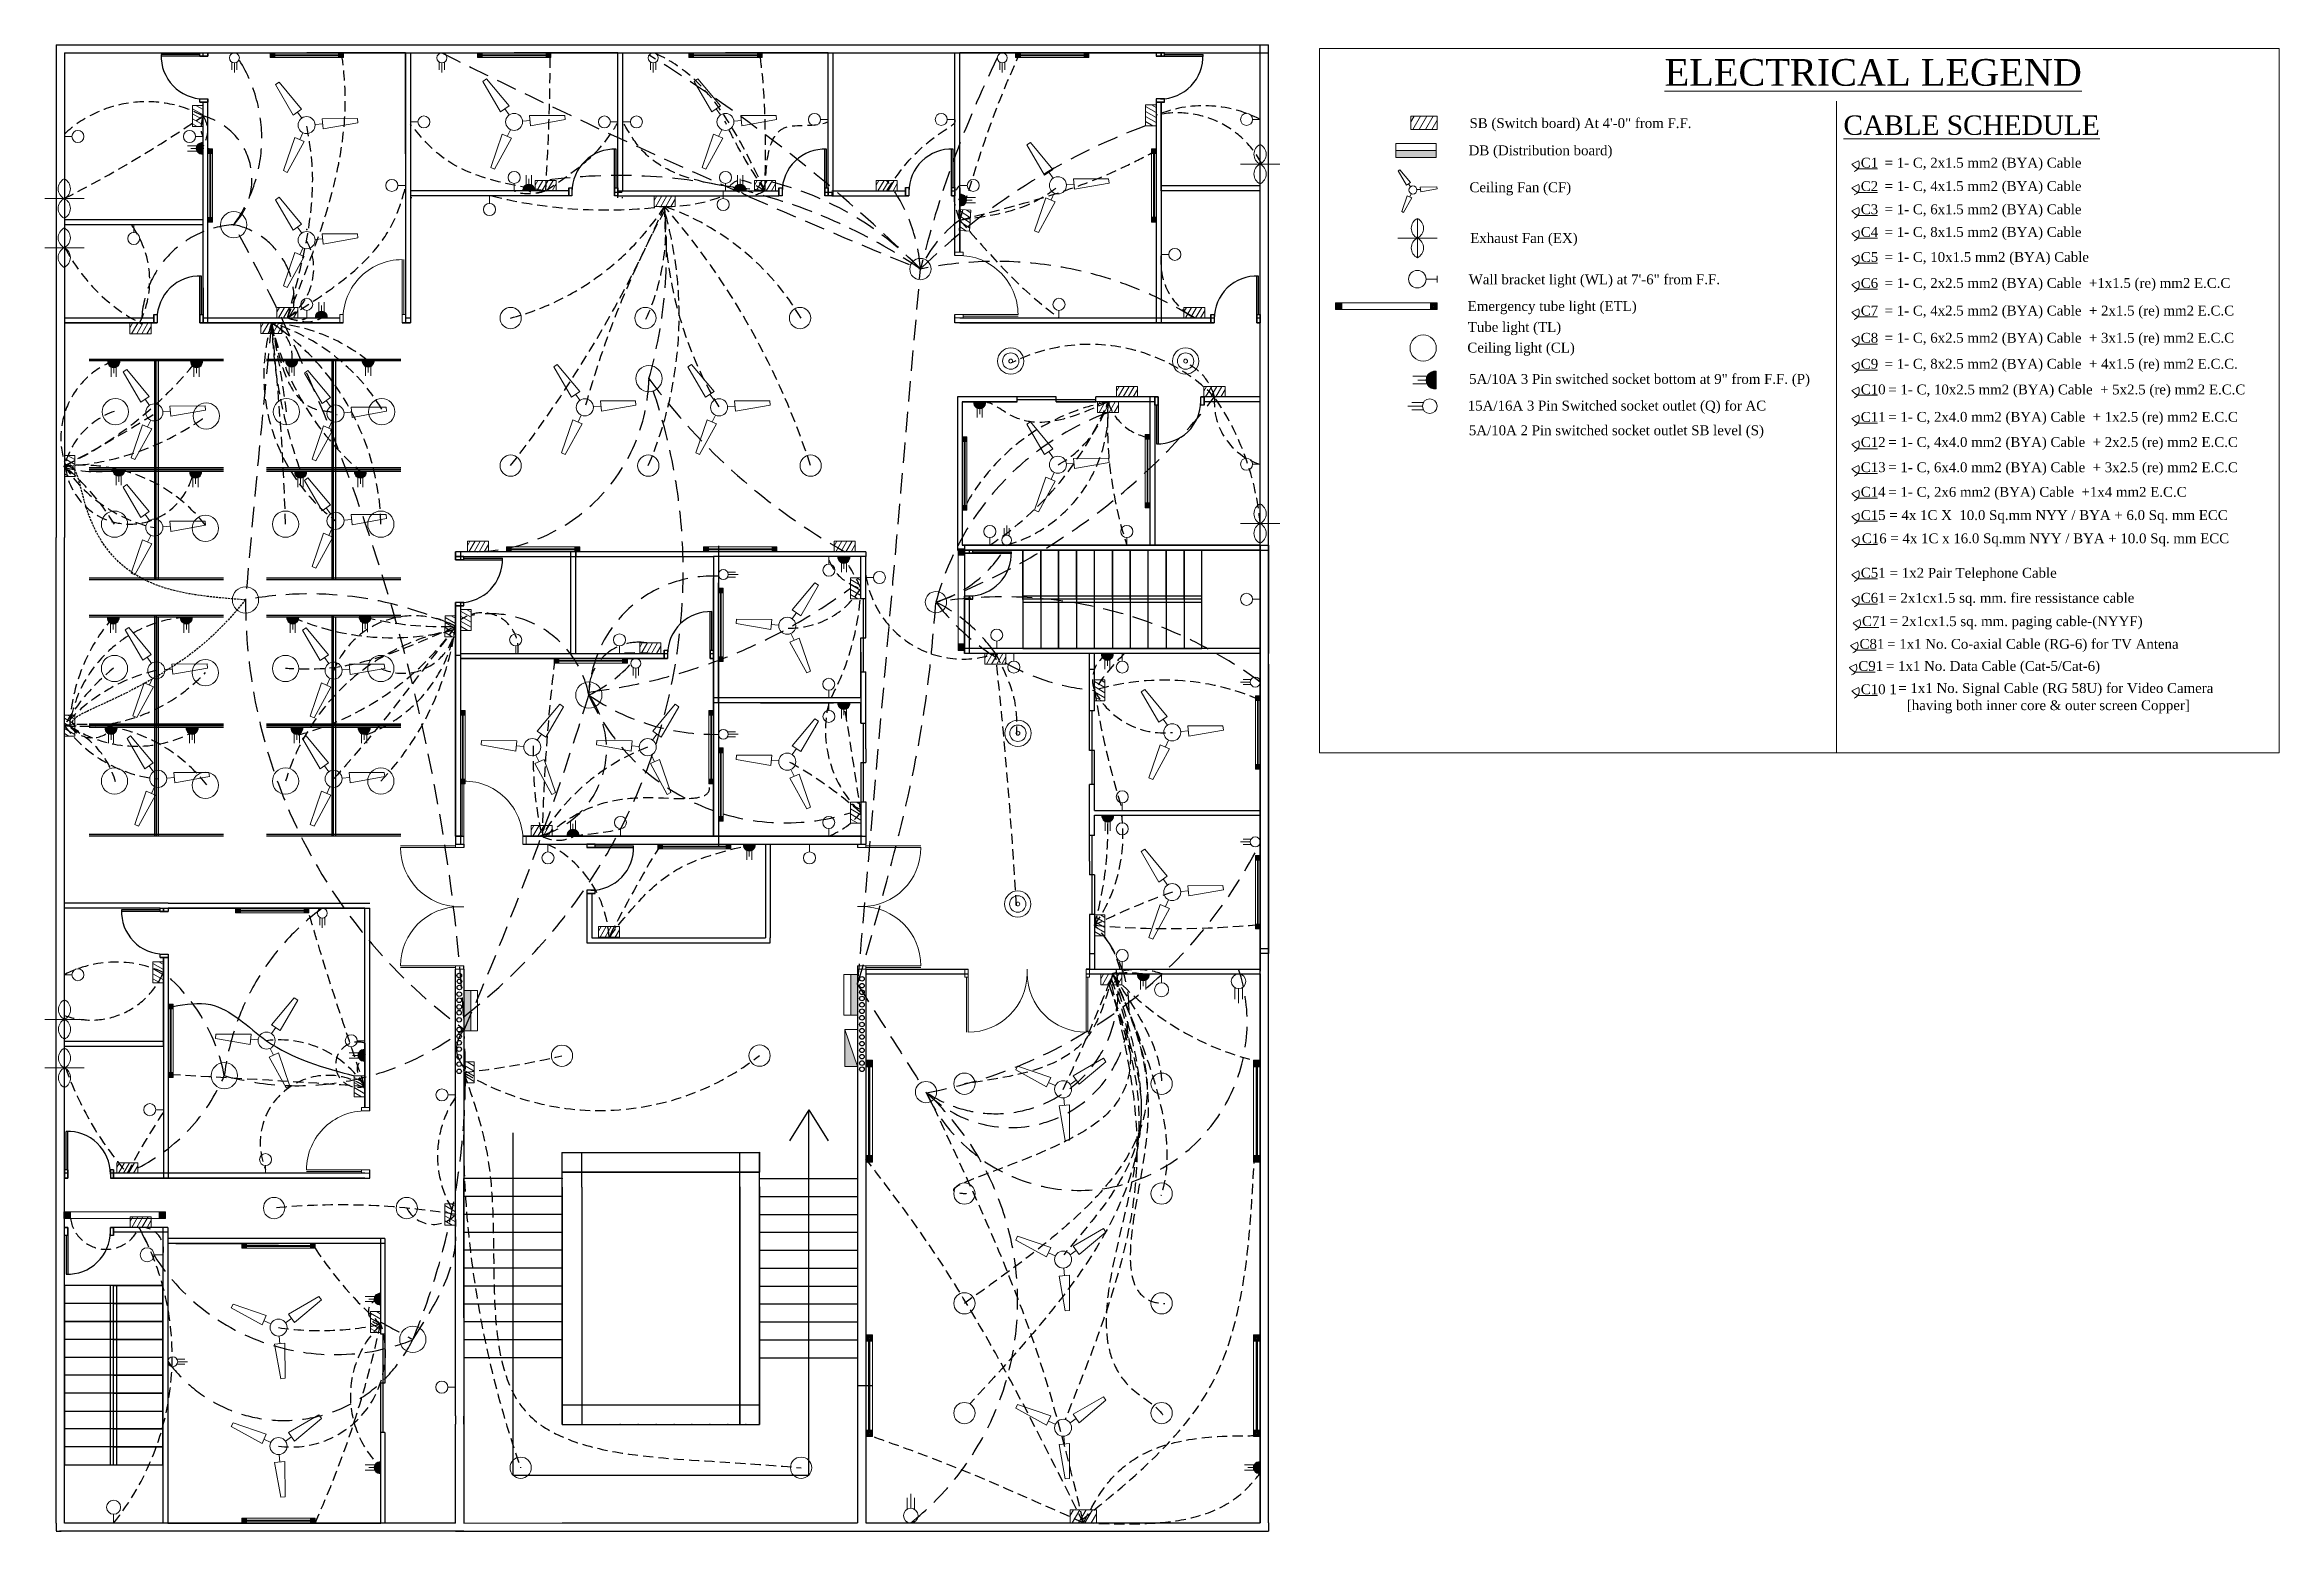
# Model space of a CAD drawing. Header units: inches. Extents: x 35258 to 134537, y 25067 to 83300.
# Drawn here: x 68748 to 70109, y 37307 to 38212 of the extents above; entities that cross this region are included whole.
import ezdxf

# ---------------------------------------------------------------- set-up
doc = ezdxf.new("R2010")
doc.units = ezdxf.units.IN
doc.header["$LTSCALE"] = 5
doc.header["$MEASUREMENT"] = 0
doc.linetypes.add('HIDDEN', pattern=[0.375, 0.25, -0.125])
for name, color, linetype in [('belkuni', 7, 'Continuous'), ('DB WIRE', 2, 'Continuous'), ('door', 60, 'Continuous'), ('Furniture_1', 34, 'Continuous'), ('SB wires', 1, 'Continuous')]:
    doc.layers.add(name, color=color, linetype=linetype)
for name, color, linetype, lineweight in [('E. Fixture', 6, 'Continuous', 20), ('ETEXT', 152, 'Continuous', 5), ('G-FIX', 4, 'Continuous', 9), ('HATCH', 251, 'Continuous', 5), ('L-TXT', 4, 'Continuous', 9)]:
    doc.layers.add(name, color=color, linetype=linetype, lineweight=lineweight)
doc.styles.add('JASIM', font='times.ttf')

msp = doc.modelspace()

# ---------------------------------------------------------------- texts
at = {"layer": 'ETEXT', "color": 3, "lineweight": 5, "style": 'JASIM'}
for s, height, p in [('%%UELECTRICAL LEGEND', 16.2422, (69734.2, 38187.49)), ('%%UCABLE SCHEDULE', 11.8125, (69843.11, 38157.58))]:
    msp.add_text(s, height=height, dxfattribs=at).set_placement(p)
at = {"layer": 'ETEXT', "lineweight": 5, "style": 'JASIM'}
for s, p in [('SB (Switch board) At 4\'-0" from F.F.', (69615.35, 38161.74)), ('DB (Distribution board)', (69614.83, 38145.15)), ('C1', (69853.69, 38137.65)), ('= 1- C, 2x1.5 mm2 (BYA) Cable', (69868.22, 38137.62)), ('Ceiling Fan (CF)', (69615.35, 38122.68)), ('C2', (69853.69, 38123.39)), ('= 1- C, 4x1.5 mm2 (BYA) Cable', (69868.22, 38123.42)), ('C3', (69853.69, 38109.28)), ('= 1- C, 6x1.5 mm2 (BYA) Cable', (69868.22, 38109.27)), ('Exhaust Fan (EX)', (69615.8, 38091.77)), ('C4', (69853.69, 38095.48)), ('= 1- C, 8x1.5 mm2 (BYA) Cable', (69868.22, 38095.46)), ('C5', (69853.69, 38080.2)), ('= 1- C, 10x1.5 mm2 (BYA) Cable', (69868.22, 38080.22)), ('Wall bracket light (WL) at 7\'-6" from F.F.', (69614.91, 38066.6)), ('C6', (69853.69, 38064.39)), ('= 1- C, 2x2.5 mm2 (BYA) Cable  +1x1.5 (re) mm2 E.C.C', (69868.22, 38064.39)), ('Emergency tube light (ETL)', (69614.28, 38050.34)), ('Tube light (TL)', (69614.31, 38037.6)), ('C7', (69853.69, 38047.59)), ('= 1- C, 4x2.5 mm2 (BYA) Cable  + 2x1.5 (re) mm2 E.C.C', (69868.22, 38047.59)), ('Ceiling light (CL)', (69614.06, 38025.06)), ('C8', (69853.69, 38031.02)), ('= 1- C, 6x2.5 mm2 (BYA) Cable  + 3x1.5 (re) mm2 E.C.C', (69868.22, 38031.04)), ('C9', (69853.69, 38015.2)), ('= 1- C, 8x2.5 mm2 (BYA) Cable  + 4x1.5 (re) mm2 E.C.C.', (69868.22, 38015.2)), ('5A/10A 3 Pin switched socket bottom at 9" from F.F. (P)', (69615.14, 38005.98)), ('C10', (69853.69, 37999.62)), (' = 1- C, 10x2.5 mm2 (BYA) Cable  + 5x2.5 (re) mm2 E.C.C', (69868.22, 37999.56)), ('15A/16A 3 Pin Switched socket outlet (Q) for AC', (69614.31, 37989.75)), ('C11', (69853.69, 37982.87)), (' = 1- C, 2x4.0 mm2 (BYA) Cable  + 1x2.5 (re) mm2 E.C.C', (69868.22, 37982.89)), ('5A/10A 2 Pin switched socket outlet SB level (S)', (69614.98, 37974.71)), (' = 1- C, 4x4.0 mm2 (BYA) Cable  + 2x2.5 (re) mm2 E.C.C', (69868.22, 37967.55)), ('C12', (69853.69, 37967.54)), ('C13', (69853.69, 37952.24)), (' = 1- C, 6x4.0 mm2 (BYA) Cable  + 3x2.5 (re) mm2 E.C.C', (69868.22, 37952.19)), ('C14', (69853.69, 37937.26)), (' = 1- C, 2x6 mm2 (BYA) Cable  +1x4 mm2 E.C.C', (69868.22, 37937.21)), ('C15 = 4x 1C X  10.0 Sq.mm NYY / BYA + 6.0 Sq. mm ECC', (69853.72, 37923.09)), ('C16 = 4x 1C x 16.0 Sq.mm NYY / BYA + 10.0 Sq. mm ECC', (69854.32, 37908.92)), ('C51', (69853.69, 37887.98)), (' = 1x2 Pair Telephone Cable', (69869.02, 37887.94)), ('C61', (69853.69, 37872.73)), (' = 2x1cx1.5 sq. mm. fire ressistance cable', (69868.22, 37872.67)), ('C71', (69854.44, 37858.54)), (' = 2x1cx1.5 sq. mm. paging cable-(NYYF)', (69868.97, 37858.48)), ('C81', (69852.94, 37844.67)), (' = 1x1 No. Co-axial Cable (RG-6) for TV Antena', (69867.48, 37844.67)), ('C91', (69852.19, 37831.23)), (' = 1x1 No. Data Cable (Cat-5/Cat-6)', (69866.73, 37831.23)), (' = 1x1 No. Signal Cable (RG 58U) for Video Camera', (69874.28, 37817.78)), ('C10 1', (69853.69, 37817.04)), ('  [having both inner core & outer screen Copper]', (69877.19, 37807.33))]:
    msp.add_text(s, height=6, dxfattribs=at).set_placement(p)

# ---------------------------------------------------------------- blocks, each defined once
blk = doc.blocks.new('S')
at = {"layer": 'E. Fixture'}
for p, q in [((27102.5, -3564.5), (27101.4, -3580.7)), ((27104.4, -3564.5), (27102.5, -3564.5)), ((27104.4, -3564.5), (27106.1, -3580.6)), ((27106.1, -3580.6), (27101.4, -3580.7)), ((27103.5, -3584.1), (27103.5, -3580.7)), ((27082.5, -3599), (27095.8, -3589.7)), ((27083.5, -3600.7), (27098.2, -3593.8)), ((27095.8, -3589.7), (27098.2, -3593.8)), ((27100, -3590.1), (27097, -3591.8)), ((27106.9, -3590.1), (27109.9, -3591.8)), ((27111.1, -3589.7), (27108.7, -3593.8)), ((27123.4, -3600.7), (27108.7, -3593.8)), ((27124.4, -3599), (27111.1, -3589.7)), ((27082.5, -3599), (27083.5, -3600.7)), ((27124.4, -3599), (27123.4, -3600.7))]:
    blk.add_line(p, q, dxfattribs=at)
blk.add_circle((27103.5, -3588.1), 3.94, dxfattribs=at)
blk = doc.blocks.new('oo')
at = {"layer": 'E. Fixture', "lineweight": 15}
for p, q in [((755.2, 589.1), (809.2, 589.1)), ((755.2, 589), (809.2, 589)), ((755.2, 589), (809.2, 589)), ((755.2, 588.9), (809.2, 588.9)), ((755.2, 588.8), (809.2, 588.8)), ((755.2, 588.6), (809.2, 588.6)), ((755.2, 588.6), (809.2, 588.6)), ((755.2, 588.5), (809.2, 588.5)), ((755.2, 588.4), (809.2, 588.4)), ((755.2, 588.4), (809.2, 588.4))]:
    blk.add_line(p, q, dxfattribs=at)
at = {"layer": 'E. Fixture', "color": 5, "lineweight": 15}
blk.add_lwpolyline([(751.2, 590.8), (813.2, 590.8), (813.2, 586.8), (751.2, 586.8), (751.2, 590.8)], dxfattribs=at)
at = {"layer": 'HATCH', "lineweight": 15}
for points in [[(751.2, 590.8), (755.2, 590.8), (755.2, 586.8), (751.2, 586.8)], [(751.6, 590.4), (754.9, 590.4), (754.9, 587.1), (751.6, 587.1)], [(751.9, 590.1), (754.6, 590.1), (754.6, 587.4), (751.9, 587.4)], [(752.2, 589.8), (754.2, 589.8), (754.2, 587.8), (752.2, 587.8)], [(752.6, 589.4), (753.9, 589.4), (753.9, 588.1), (752.6, 588.1)], [(752.9, 589.1), (753.6, 589.1), (753.6, 588.4), (752.9, 588.4)], [(813.2, 590.8), (809.2, 590.8), (809.2, 586.8), (813.2, 586.8)], [(812.8, 590.4), (809.5, 590.4), (809.5, 587.1), (812.8, 587.1)], [(812.5, 590.1), (809.8, 590.1), (809.8, 587.4), (812.5, 587.4)], [(812.2, 589.8), (810.2, 589.8), (810.2, 587.8), (812.2, 587.8)], [(811.8, 589.4), (810.5, 589.4), (810.5, 588.1), (811.8, 588.1)], [(811.5, 589.1), (810.8, 589.1), (810.8, 588.4), (811.5, 588.4)]]:
    blk.add_lwpolyline(points, close=True, dxfattribs=at)
blk = doc.blocks.new('05')
at = {"layer": 'E. Fixture'}
blk.add_hatch(color=256, dxfattribs=at).paths.add_polyline_path([(27124.3, -3822.6), (27124.3, -3814.6, 1.138442)])
for p, q in [((27122.7, -3816.8), (27113.7, -3816.8)), ((27124.3, -3822.6), (27124.3, -3814.6)), ((27122.7, -3820.3), (27113.7, -3820.3)), ((27122.7, -3818.6), (27116, -3818.6))]:
    blk.add_line(p, q, dxfattribs=at)
blk.add_arc((27123.8, -3818.6), 4.03, 82.5917, 277.4083, dxfattribs=at)
blk = doc.blocks.new('14')
at = {"layer": 'E. Fixture'}
for p, q in [((26234, -3909.1), (26234, -3891.1)), ((26225, -3900.1), (26243, -3900.1))]:
    blk.add_line(p, q, dxfattribs=at)
for centre, start, end in [((26229.5, -3902.4), 26.564, 153.436), ((26238.5, -3902.4), 26.564, 153.436), ((26229.5, -3897.9), 206.564, 333.436), ((26238.5, -3897.9), 206.564, 333.436)]:
    blk.add_arc(centre, 5.03, start, end, dxfattribs=at)
blk = doc.blocks.new('2')
at = {"layer": 'E. Fixture'}
blk.add_hatch(color=256, dxfattribs=at).paths.add_polyline_path([(27131.11, -3604.57), (27131.11, -3606.15), (27140.34, -3606.15), (27140.34, -3604.57)])
blk.add_line((27140.34, -3604.57), (27131.11, -3604.57), dxfattribs=at)
blk.add_lwpolyline([(27131.11, -3602.99), (27140.34, -3602.99), (27140.34, -3606.15), (27131.11, -3606.15), (27131.11, -3602.99)], dxfattribs=at)
blk = doc.blocks.new('L4')
at = {"layer": 'E. Fixture'}
for radius in [8, 8, 5, 1.17]:
    blk.add_circle((39232.6, 28184.2), radius, dxfattribs=at)
blk = doc.blocks.new('C')
at = {"layer": 'E. Fixture'}
blk.add_hatch(color=256, dxfattribs=at).paths.add_polyline_path([(27131.11, -3595.1), (27140.34, -3595.1), (27140.34, -3591.94)])
blk.add_line((27140.34, -3591.94), (27131.11, -3595.1), dxfattribs=at)
blk.add_lwpolyline([(27131.11, -3591.94), (27140.34, -3591.94), (27140.34, -3595.1), (27131.11, -3595.1), (27131.11, -3591.94)], dxfattribs=at)

# ---------------------------------------------------------------- hatches: boundary and pattern name
at = {"layer": 'E. Fixture', "lineweight": 5}
h = msp.add_hatch(dxfattribs=at)
h.set_pattern_fill('ANSI31', color=256, scale=21.33513, angle=105.4364, style=0)
h.set_pattern_definition([(150.436397, (63325.1597, -18546.2227), (-1.31581592, -2.31968472), [])])
h.paths.add_polyline_path([(68844.03, 38162.7), (68843.93, 38175.5), (68837.53, 38175.45), (68837.63, 38162.65)])
h = msp.add_hatch(dxfattribs=at)
h.set_pattern_fill('ANSI31', color=256, scale=21.33513, angle=-75, style=0)
h.set_pattern_definition([(330, (75368.7136, 94841.1325), (1.3334456, 2.30959554), [])])
h.paths.add_polyline_path([(69418.08, 38175.89), (69418.08, 38163.09), (69424.48, 38163.09), (69424.48, 38175.89)])
h = msp.add_hatch(dxfattribs=at)
h.set_pattern_fill('ANSI31', color=256, scale=26.668912, angle=15, style=0)
h.set_pattern_definition([(60, (-1251.9495, 45599.1982), (-2.88699442, 1.666807), [])])
h.paths.add_polyline_path([(69579.6, 38160.91), (69595.6, 38160.91), (69595.6, 38168.91), (69579.6, 38168.91)])
h = msp.add_hatch(dxfattribs=at)
h.set_pattern_fill('ANSI31', color=256, scale=21.33513, angle=15, style=0)
h.set_pattern_definition([(60, (12381.0758, 44074.0384), (-2.30959554, 1.3334456), [])])
h.paths.add_polyline_path([(69046.32, 38123.41), (69059.12, 38123.41), (69059.12, 38129.81), (69046.32, 38129.81)])
h = msp.add_hatch(dxfattribs=at)
h.set_pattern_fill('ANSI31', color=256, scale=21.33513, angle=15, style=0)
h.set_pattern_definition([(60, (12514.636, 44074.0384), (-2.30959554, 1.3334456), [])])
h.paths.add_polyline_path([(69179.88, 38123.41), (69192.68, 38123.41), (69192.68, 38129.81), (69179.88, 38129.81)])
h = msp.add_hatch(dxfattribs=at)
h.set_pattern_fill('ANSI31', color=256, scale=21.33513, angle=15, style=0)
h.set_pattern_definition([(60, (12588.8074, 44074.0589), (-2.30959554, 1.3334456), [])])
h.paths.add_polyline_path([(69254.05, 38123.43), (69266.85, 38123.43), (69266.85, 38129.83), (69254.05, 38129.83)])
h = msp.add_hatch(dxfattribs=at)
h.set_pattern_fill('ANSI31', color=256, scale=21.33513, angle=15, style=0)
h.set_pattern_definition([(60, (12453.4366, 44064.638), (-2.30959554, 1.3334456), [])])
h.paths.add_polyline_path([(69118.68, 38114.01), (69131.48, 38114.01), (69131.48, 38120.41), (69118.68, 38120.41)])
h = msp.add_hatch(dxfattribs=at)
h.set_pattern_fill('ANSI31', color=256, scale=21.33513, angle=-78.6238, style=0)
h.set_pattern_definition([(326.3761973, (78825.5384, 94287.9284), (1.47675774, 2.22069703), [])])
h.paths.add_polyline_path([(69305.27, 38112.1), (69304.46, 38099.32), (69310.85, 38098.92), (69311.66, 38111.69)])
h = msp.add_hatch(dxfattribs=at)
h.set_pattern_fill('ANSI31', color=256, scale=21.33513, angle=15, style=0)
h.set_pattern_definition([(60, (12134.2332, 43987.1536), (-2.30959554, 1.3334456), [])])
h.paths.add_polyline_path([(68799.47, 38036.52), (68812.28, 38036.52), (68812.28, 38042.92), (68799.47, 38042.92)])
h = msp.add_hatch(dxfattribs=at)
h.set_pattern_fill('ANSI31', color=256, scale=21.33513, angle=15, style=0)
h.set_pattern_definition([(60, (12214.0194, 43987.3616), (-2.30959554, 1.3334456), [])])
h.paths.add_polyline_path([(68879.26, 38036.73), (68892.06, 38036.73), (68892.06, 38043.13), (68879.26, 38043.13)])
h = msp.add_hatch(dxfattribs=at)
h.set_pattern_fill('ANSI31', color=256, scale=21.33513, angle=15, style=0)
h.set_pattern_definition([(60, (12223.6933, 43996.7622), (-2.30959554, 1.3334456), [])])
h.paths.add_polyline_path([(68888.93, 38046.13), (68901.74, 38046.13), (68901.74, 38052.53), (68888.93, 38052.53)])
h = msp.add_hatch(dxfattribs=at)
h.set_pattern_fill('ANSI31', color=256, scale=21.33513, angle=15, style=0)
h.set_pattern_definition([(60, (12776.1328, 43996.7622), (-2.30959554, 1.3334456), [])])
h.paths.add_polyline_path([(69441.37, 38046.13), (69454.18, 38046.13), (69454.18, 38052.53), (69441.37, 38052.53)])
h = msp.add_hatch(dxfattribs=at)
h.set_pattern_fill('ANSI31', color=256, scale=21.33513, angle=15, style=0)
h.set_pattern_definition([(60, (12735.0463, 43948.6333), (-2.30959554, 1.3334456), [])])
h.paths.add_polyline_path([(69400.29, 37998), (69413.09, 37998), (69413.09, 38004.4), (69400.29, 38004.4)])
h = msp.add_hatch(dxfattribs=at)
h.set_pattern_fill('ANSI31', color=256, scale=21.33513, angle=15, style=0)
h.set_pattern_definition([(60, (12788.403, 43948.6333), (-2.30959554, 1.3334456), [])])
h.paths.add_polyline_path([(69453.64, 37998), (69466.45, 37998), (69466.45, 38004.4), (69453.64, 38004.4)])
h = msp.add_hatch(dxfattribs=at)
h.set_pattern_fill('ANSI31', color=256, scale=21.33513, angle=15, style=0)
h.set_pattern_definition([(60, (12723.5432, 43939.177), (-2.30959554, 1.3334456), [])])
h.paths.add_polyline_path([(69388.78, 37988.54), (69401.59, 37988.54), (69401.59, 37994.94), (69388.78, 37994.94)])
h = msp.add_hatch(dxfattribs=at)
h.set_pattern_fill('ANSI31', color=256, scale=21.33513, angle=105, style=0)
h.set_pattern_definition([(150, (62815.2942, -18715.593), (-1.3334456, -2.30959554), [])])
h.paths.add_polyline_path([(68765.93, 37949.65), (68765.93, 37962.45), (68759.53, 37962.45), (68759.53, 37949.65)])
h = msp.add_hatch(dxfattribs=at)
h.set_pattern_fill('ANSI31', color=256, scale=21.33513, angle=15, style=0)
h.set_pattern_definition([(60, (12339.7057, 43854.4418), (-2.30959554, 1.3334456), [])])
h.paths.add_polyline_path([(69004.95, 37903.81), (69017.75, 37903.81), (69017.75, 37910.21), (69004.95, 37910.21)])
h = msp.add_hatch(dxfattribs=at)
h.set_pattern_fill('ANSI31', color=256, scale=21.33513, angle=15, style=0)
h.set_pattern_definition([(60, (12563.175, 43854.4418), (-2.30959554, 1.3334456), [])])
h.paths.add_polyline_path([(69228.42, 37903.81), (69241.22, 37903.81), (69241.22, 37910.21), (69228.42, 37910.21)])
h = msp.add_hatch(dxfattribs=at)
h.set_pattern_fill('ANSI31', color=256, scale=21.33513, angle=-74.86886, style=0)
h.set_pattern_definition([(330.1311406, (75059.1904, 94566.6555), (1.32815583, 2.31264152), [])])
h.paths.add_polyline_path([(69238.27, 37887.94), (69238.3, 37875.14), (69244.7, 37875.16), (69244.67, 37887.96)])
h = msp.add_hatch(dxfattribs=at)
h.set_pattern_fill('ANSI31', color=256, scale=21.33513, angle=-74.86886, style=0)
h.set_pattern_definition([(330.1311406, (74821.722, 94547.3328), (1.32815583, 2.31264152), [])])
h.paths.add_polyline_path([(69000.8, 37868.62), (69000.83, 37855.82), (69007.23, 37855.83), (69007.2, 37868.63)])
h = msp.add_hatch(dxfattribs=at)
h.set_pattern_fill('ANSI31', color=256, scale=21.33513, angle=-75.84137, style=0)
h.set_pattern_definition([(329.158633, (75773.58, 94436.55), (1.36721617, 2.28976608), [])])
h.paths.add_polyline_path([(68991.51, 37864.8), (68991.32, 37852), (68997.72, 37851.9), (68997.91, 37864.7)])
h = msp.add_hatch(dxfattribs=at)
h.set_pattern_fill('ANSI31', color=256, scale=21.33513, angle=15, style=0)
h.set_pattern_definition([(60, (12444.6843, 43792.4575), (-2.30959554, 1.3334456), [])])
h.paths.add_polyline_path([(69109.93, 37841.82), (69122.73, 37841.82), (69122.73, 37848.23), (69109.93, 37848.23)])
h = msp.add_hatch(dxfattribs=at)
h.set_pattern_fill('ANSI31', color=256, scale=21.33513, angle=15, style=0)
h.set_pattern_definition([(60, (12654.9865, 43786.0285), (-2.30959554, 1.3334456), [])])
h.paths.add_polyline_path([(69320.23, 37835.4), (69333.03, 37835.4), (69333.03, 37841.8), (69320.23, 37841.8)])
h = msp.add_hatch(dxfattribs=at)
h.set_pattern_fill('ANSI31', color=256, scale=21.33513, angle=-75, style=0)
h.set_pattern_definition([(330, (75337.5577, 94490.9604), (1.3334456, 2.30959554), [])])
h.paths.add_polyline_path([(69386.93, 37825.72), (69386.93, 37812.92), (69393.33, 37812.92), (69393.33, 37825.72)])
h = msp.add_hatch(dxfattribs=at)
h.set_pattern_fill('ANSI31', color=256, scale=21.33513, angle=105, style=0)
h.set_pattern_definition([(150, (62815.2942, -18873.6922), (-1.3334456, -2.30959554), [])])
h.paths.add_polyline_path([(68765.93, 37791.55), (68765.93, 37804.35), (68759.53, 37804.35), (68759.53, 37791.55)])
h = msp.add_hatch(dxfattribs=at)
h.set_pattern_fill('ANSI31', color=256, scale=21.33513, angle=-74.86886, style=0)
h.set_pattern_definition([(330.1311406, (75059.1904, 94429.9723), (1.32815583, 2.31264152), [])])
h.paths.add_polyline_path([(69238.27, 37751.26), (69238.3, 37738.46), (69244.7, 37738.47), (69244.67, 37751.27)])
h = msp.add_hatch(dxfattribs=at)
h.set_pattern_fill('ANSI31', color=256, scale=21.33513, angle=15, style=0)
h.set_pattern_definition([(60, (12378.6708, 43681.3), (-2.30959554, 1.3334456), [])])
h.paths.add_polyline_path([(69043.91, 37730.67), (69056.71, 37730.67), (69056.71, 37737.07), (69043.91, 37737.07)])
h = msp.add_hatch(dxfattribs=at)
h.set_pattern_fill('ANSI31', color=256, scale=21.33513, angle=15, style=0)
h.set_pattern_definition([(60, (12419.6095, 43619.7569), (-2.30959554, 1.3334456), [])])
h.paths.add_polyline_path([(69084.85, 37669.12), (69097.65, 37669.12), (69097.65, 37675.52), (69084.85, 37675.52)])
h = msp.add_hatch(dxfattribs=at)
h.set_pattern_fill('ANSI31', color=256, scale=21.33513, angle=-75, style=0)
h.set_pattern_definition([(330, (75337.5577, 94347.9736), (1.3334456, 2.30959554), [])])
h.paths.add_polyline_path([(69386.93, 37682.73), (69386.93, 37669.93), (69393.33, 37669.93), (69393.33, 37682.73)])
h = msp.add_hatch(dxfattribs=at)
h.set_pattern_fill('ANSI31', color=256, scale=21.33513, angle=-75, style=0)
h.set_pattern_definition([(330, (74764.0198, 94319.2512), (1.3334456, 2.30959554), [])])
h.paths.add_polyline_path([(68813.39, 37654.01), (68813.39, 37641.21), (68819.79, 37641.21), (68819.79, 37654.01)])
h = msp.add_hatch(dxfattribs=at)
h.set_pattern_fill('ANSI31', color=256, scale=21.33513, angle=15, style=0)
h.set_pattern_definition([(60, (12725.6334, 43590.7967), (-2.30959554, 1.3334456), [])])
h.paths.add_polyline_path([(69390.87, 37640.16), (69403.68, 37640.16), (69403.68, 37646.56), (69390.87, 37646.56)])
h = msp.add_hatch(dxfattribs=at)
h.set_pattern_fill('ANSI31', color=256, scale=21.33513, angle=105, style=0)
h.set_pattern_definition([(150, (63058.5727, -19084.9055), (-1.3334456, -2.30959554), [])])
h.paths.add_polyline_path([(69009.21, 37580.34), (69009.21, 37593.14), (69002.8, 37593.14), (69002.8, 37580.34)])
h = msp.add_hatch(dxfattribs=at)
h.set_pattern_fill('ANSI31', color=256, scale=21.33513, angle=-75, style=0)
h.set_pattern_definition([(330, (74886.7373, 94249.9133), (1.3334456, 2.30959554), [])])
h.paths.add_polyline_path([(68936.1, 37584.67), (68936.1, 37571.87), (68942.51, 37571.87), (68942.51, 37584.67)])
h = msp.add_hatch(dxfattribs=at)
h.set_pattern_fill('ANSI31', color=256, scale=21.33513, angle=15, style=0)
h.set_pattern_definition([(60, (12126.176, 43476.032), (-2.30959554, 1.3334456), [])])
h.paths.add_polyline_path([(68791.42, 37525.4), (68804.22, 37525.4), (68804.22, 37531.8), (68791.42, 37531.8)])
h = msp.add_hatch(dxfattribs=at)
h.set_pattern_fill('ANSI31', color=256, scale=21.33513, angle=15, style=0)
h.set_pattern_definition([(60, (12134.3844, 43443.032), (-2.30959554, 1.3334456), [])])
h.paths.add_polyline_path([(68799.63, 37492.4), (68812.43, 37492.4), (68812.43, 37498.8), (68799.63, 37498.8)])
h = msp.add_hatch(dxfattribs=at)
h.set_pattern_fill('ANSI31', color=256, scale=21.33513, angle=-75, style=0)
h.set_pattern_definition([(330, (74941.9674, 94171.8906), (1.3334456, 2.30959554), [])])
h.paths.add_polyline_path([(68991.33, 37506.65), (68991.33, 37493.85), (68997.74, 37493.85), (68997.74, 37506.65)])
h = msp.add_hatch(dxfattribs=at)
h.set_pattern_fill('ANSI31', color=256, scale=21.33513, angle=-75, style=0)
h.set_pattern_definition([(330, (74896.5873, 94106.417), (1.3334456, 2.30959554), [])])
h.paths.add_polyline_path([(68945.95, 37441.18), (68945.95, 37428.37), (68952.36, 37428.37), (68952.36, 37441.18)])
h = msp.add_hatch(dxfattribs=at)
h.set_pattern_fill('ANSI31', color=256, scale=26.668912, angle=15, style=0)
h.set_pattern_definition([(60, (-1459.3537, 44750.774), (-2.88699442, 1.666807), [])])
h.paths.add_polyline_path([(69372.2, 37312.48), (69388.2, 37312.48), (69388.2, 37320.48), (69372.2, 37320.48)])

# ---------------------------------------------------------------- linework, layer by layer
for p, q in [((68754.53, 38212.47), (69492.84, 38212.47)), ((68754.53, 38212.47), (68754.53, 38207.47)), ((68754.53, 38212.47), (68754.53, 38207.47)), ((68754.53, 38207.47), (68754.53, 37912.4)), ((68759.53, 38207.47), (69492.84, 38207.47)), ((68759.53, 38207.47), (68759.53, 37912.4)), ((68843.98, 38205.47), (68843.98, 38207.47)), ((68843.98, 38205.47), (68843.98, 38207.47)), ((68846.98, 38205.47), (68846.98, 38207.47)), ((68846.98, 38205.47), (68846.98, 38207.47)), ((68846.98, 38207.47), (68967.25, 38207.47)), ((68967.25, 38207.47), (68907.12, 38207.47)), ((68967.25, 38207.47), (68967.25, 38086.13)), ((68967.25, 38146.05), (68967.25, 38207.47)), ((68967.25, 38207.47), (68967.25, 38086.13)), ((68970.25, 38207.47), (68970.25, 38084.04)), ((68970.25, 38207.47), (68970.25, 38084.04)), ((68970.25, 38207.47), (69096.68, 38207.47)), ((69096.68, 38207.47), (69033.47, 38207.47)), ((69096.68, 38123.41), (69096.68, 38207.47)), ((69096.68, 38123.41), (69096.68, 38207.47)), ((69099.68, 38123.41), (69099.68, 38207.47)), ((69099.68, 38123.41), (69099.68, 38207.47)), ((69099.68, 38207.47), (69224.68, 38207.47)), ((69224.68, 38207.47), (69162.18, 38207.47)), ((69224.68, 38120.42), (69224.68, 38207.47)), ((69224.68, 38120.42), (69224.68, 38207.47)), ((69227.68, 38120.42), (69227.68, 38207.47)), ((69227.68, 38120.42), (69227.68, 38207.47)), ((69301.87, 38084.03), (69301.87, 38207.47)), ((69301.87, 38084.03), (69301.87, 38207.47)), ((69304.87, 38086.12), (69304.87, 38207.47)), ((69304.87, 38086.12), (69304.87, 38207.47)), ((69304.87, 38207.47), (69424.58, 38207.47)), ((69424.58, 38207.47), (69304.87, 38207.47)), ((69424.58, 38207.47), (69364.72, 38207.47)), ((69424.58, 38207.47), (69424.58, 38205.47)), ((69424.58, 38207.47), (69424.58, 38205.47)), ((69427.58, 38205.47), (69427.58, 38207.47)), ((69427.58, 38207.47), (69427.58, 38205.47)), ((69427.58, 38205.47), (69427.58, 38207.47)), ((69427.58, 38207.47), (69427.58, 38205.47)), ((69487.84, 37912.48), (69487.84, 38212.47)), ((69487.84, 38126.48), (69487.84, 38207.47)), ((69492.84, 37912.48), (69492.84, 38212.47)), ((69487.84, 37912.48), (69487.84, 38199.17)), ((68843.98, 38179.47), (68843.98, 38179.47)), ((68843.98, 38179.47), (68843.98, 38179.47)), ((68846.98, 38043.13), (68846.98, 38179.47)), ((68846.98, 38043.13), (68846.98, 38179.47)), ((69424.58, 38179.47), (69424.58, 38043.13)), ((69424.58, 38179.47), (69424.58, 38043.13)), ((69427.58, 38179.47), (69427.58, 38179.47)), ((69427.58, 38179.47), (69427.58, 38179.47)), ((69427.58, 38179.47), (69427.58, 38179.47)), ((69427.58, 38179.47), (69427.58, 38179.47)), ((68843.98, 38043.13), (68843.98, 38177.47)), ((68843.98, 38043.13), (68843.98, 38177.47)), ((69427.58, 38123.48), (69427.58, 38177.47)), ((69427.58, 38177.47), (69427.58, 38043.13)), ((69427.58, 38123.48), (69427.58, 38177.47)), ((69427.58, 38177.47), (69427.58, 38043.13)), ((69304.87, 38125.3), (69304.87, 38086.12)), ((69304.87, 38125.3), (69304.87, 38086.12)), ((69487.84, 38126.48), (69427.58, 38126.48)), ((69487.84, 38126.48), (69427.58, 38126.48)), ((69066.68, 38123.41), (68970.25, 38123.41)), ((69066.68, 38123.41), (68970.25, 38123.41)), ((69066.68, 38120.41), (68970.25, 38120.41)), ((69066.68, 38120.41), (68970.25, 38120.41)), ((69096.68, 38123.41), (69194.68, 38123.41)), ((69096.68, 38123.41), (69194.68, 38123.41)), ((69096.68, 38120.41), (69194.68, 38120.41)), ((69096.68, 38120.41), (69194.68, 38120.41)), ((69227.03, 38123.43), (69271.87, 38123.43)), ((69227.03, 38123.43), (69271.87, 38123.43)), ((69227.03, 38120.43), (69273.87, 38120.43)), ((69227.03, 38120.43), (69273.87, 38120.43)), ((69273.87, 38123.43), (69273.87, 38123.43)), ((69273.87, 38123.43), (69273.87, 38123.43)), ((69299.87, 38123.43), (69301.87, 38123.43)), ((69299.87, 38123.43), (69301.87, 38123.43)), ((69299.87, 38120.43), (69301.87, 38120.43)), ((69299.87, 38120.43), (69301.87, 38120.43)), ((69487.84, 38123.48), (69427.58, 38123.48)), ((69427.58, 38123.48), (69427.58, 38043.13)), ((69487.84, 38123.48), (69427.58, 38123.48)), ((69427.58, 38123.48), (69427.58, 38043.13)), ((69427.58, 38123.48), (69427.58, 38046.13)), ((68843.98, 38105.75), (68759.53, 38105.75)), ((68843.98, 38105.75), (68759.53, 38105.75)), ((68843.98, 38102.75), (68759.53, 38102.75)), ((68843.98, 38102.75), (68759.53, 38102.75)), ((68843.98, 38043.13), (68843.98, 38102.75)), ((68843.98, 38043.13), (68843.98, 38102.75)), ((68846.98, 38043.13), (68846.98, 38102.75)), ((68846.98, 38043.13), (68846.98, 38102.75)), ((68967.25, 38086.13), (68967.25, 38043.13)), ((68970.25, 38084.04), (68970.25, 38043.13)), ((69304.87, 38084.12), (69304.87, 38084.12)), ((69304.87, 38084.12), (69304.87, 38084.12)), ((69304.87, 38084.12), (69304.87, 38084.12)), ((69304.87, 38084.12), (69304.87, 38084.12)), ((68843.98, 38064.51), (68843.98, 38043.13)), ((68843.98, 38064.51), (68843.98, 38043.13)), ((68759.53, 38046.13), (68813.98, 38046.13)), ((68759.53, 38046.13), (68813.98, 38046.13)), ((68815.98, 38043.13), (68759.53, 38043.13)), ((68759.53, 38043.13), (68815.98, 38043.13)), ((68815.98, 38043.13), (68759.53, 38043.13)), ((68759.53, 38043.13), (68815.98, 38043.13)), ((68815.98, 38046.13), (68815.99, 38046.13)), ((68815.98, 38046.13), (68815.99, 38046.13)), ((68929.34, 38043.13), (68841.98, 38043.13)), ((68841.98, 38043.13), (68929.34, 38043.13)), ((68929.34, 38043.13), (68841.98, 38043.13)), ((68841.98, 38043.13), (68929.34, 38043.13)), ((68843.98, 38046.13), (68927.25, 38046.13)), ((68843.98, 38046.13), (68927.25, 38046.13)), ((68895.82, 38043.13), (68929.34, 38043.13)), ((68895.82, 38043.13), (68929.34, 38043.13)), ((68929.25, 38046.13), (68929.26, 38046.13)), ((68929.25, 38046.13), (68929.26, 38046.13)), ((68929.25, 38046.13), (68929.26, 38046.13)), ((68965.25, 38043.13), (68970.25, 38043.13)), ((68970.25, 38043.13), (68965.25, 38043.13)), ((68965.25, 38043.13), (68970.25, 38043.13)), ((68965.25, 38043.13), (68970.25, 38043.13)), ((68970.25, 38043.13), (68965.25, 38043.13)), ((68965.25, 38043.13), (68970.25, 38043.13)), ((68967.25, 38046.13), (68970.25, 38046.13)), ((68967.25, 38046.13), (68970.25, 38046.13)), ((69301.85, 38043.13), (69301.87, 38046.12)), ((69301.85, 38043.13), (69301.87, 38046.12)), ((69304.87, 38043.13), (69301.85, 38043.13)), ((69301.87, 38046.12), (69301.87, 38048.12)), ((69301.87, 38046.12), (69301.87, 38048.12)), ((69304.87, 38046.13), (69457.84, 38046.13)), ((69304.87, 38046.13), (69304.87, 38046.12)), ((69304.87, 38046.12), (69304.87, 38046.13)), ((69304.87, 38046.13), (69459.85, 38046.13)), ((69304.87, 38046.13), (69304.87, 38046.12)), ((69304.87, 38046.12), (69304.87, 38046.13)), ((69304.87, 38043.13), (69459.84, 38043.13)), ((69459.84, 38043.13), (69304.87, 38043.13)), ((69304.87, 38043.13), (69459.84, 38043.13)), ((69304.87, 38043.13), (69459.84, 38043.13)), ((69459.84, 38043.13), (69304.87, 38043.13)), ((69304.87, 38043.13), (69459.84, 38043.13)), ((69459.84, 38046.13), (69459.85, 38046.13)), ((69485.84, 38046.13), (69487.84, 38046.13)), ((69485.84, 38043.13), (69487.84, 38043.13)), ((69487.84, 38043.13), (69485.84, 38043.13)), ((69485.84, 38043.13), (69487.84, 38043.13)), ((69485.84, 38043.13), (69487.84, 38043.13)), ((69487.84, 38043.13), (69485.84, 38043.13)), ((69485.84, 38043.13), (69487.84, 38043.13)), ((68774.69, 38021.08), (68856.35, 38021.08)), ((68856.35, 38019.9), (68774.69, 38019.9)), ((68814.35, 38021.08), (68814.35, 37886.65)), ((68815.52, 37886.65), (68815.52, 38021.08)), ((68816.7, 38019.9), (68816.7, 37886.65)), ((68882.69, 38021.08), (68964.35, 38021.08)), ((68964.35, 38019.9), (68882.69, 38019.9)), ((68883.23, 38019.9), (68883.23, 38021.08)), ((68922.34, 38021.08), (68922.34, 37886.65)), ((68923.52, 37886.65), (68923.52, 38021.08)), ((68924.7, 38019.9), (68924.7, 37886.65)), ((69363.57, 37998), (69303.43, 37998)), ((69303.43, 37998), (69303.43, 37904.8)), ((69363.57, 37998), (69303.43, 37998)), ((69303.43, 37998), (69303.43, 37904.8)), ((69339.85, 37995), (69306.43, 37995)), ((69306.43, 37995), (69306.43, 37907.8)), ((69339.85, 37995), (69306.43, 37995)), ((69306.43, 37995), (69339.85, 37995)), ((69339.85, 37995), (69306.43, 37995)), ((69306.43, 37995), (69306.43, 37907.8)), ((69339.85, 37995), (69306.43, 37995)), ((69306.43, 37995), (69339.85, 37995)), ((69339.85, 37995), (69339.85, 37998)), ((69339.85, 37995), (69339.85, 37998)), ((69339.85, 37996.5), (69363.57, 37996.5)), ((69339.85, 37996.5), (69363.57, 37996.5)), ((69363.57, 37995), (69363.57, 37998)), ((69363.57, 37995), (69363.57, 37998)), ((69363.57, 37996.5), (69387.66, 37996.5)), ((69363.57, 37996.5), (69387.66, 37996.5)), ((69423.71, 37995), (69363.57, 37995)), ((69420.71, 37995), (69363.57, 37995)), ((69363.57, 37995), (69387.66, 37995)), ((69387.66, 37995), (69363.57, 37995)), ((69423.71, 37995), (69363.57, 37995)), ((69420.71, 37995), (69363.57, 37995)), ((69363.57, 37995), (69387.66, 37995)), ((69387.66, 37995), (69363.57, 37995)), ((69425.71, 37998), (69387.66, 37998)), ((69387.66, 37995), (69387.66, 37998)), ((69425.71, 37998), (69387.66, 37998)), ((69387.66, 37995), (69387.66, 37998)), ((69420.71, 37998), (69420.71, 37907.8)), ((69420.71, 37998), (69420.71, 37907.8)), ((69423.71, 37998), (69423.71, 37907.8)), ((69423.71, 37998), (69423.71, 37907.8)), ((69487.84, 37998), (69451.71, 37998)), ((69487.84, 37998), (69451.71, 37998)), ((69451.71, 37995), (69451.71, 37995)), ((69451.71, 37995), (69451.71, 37995)), ((69487.84, 37995), (69453.71, 37995)), ((69487.84, 37995), (69453.71, 37995)), ((68774.69, 37955.05), (68856.35, 37955.05)), ((68774.69, 37953.87), (68856.35, 37953.87)), ((68856.35, 37953.87), (68774.69, 37953.87)), ((68856.35, 37952.69), (68774.69, 37952.69)), ((68882.69, 37955.05), (68964.35, 37955.05)), ((68882.69, 37953.87), (68964.35, 37953.87)), ((68964.35, 37953.87), (68882.69, 37953.87)), ((68964.35, 37952.69), (68882.69, 37952.69)), ((68754.53, 37312.4), (68754.53, 37912.4)), ((68759.53, 37671.67), (68759.53, 37912.4)), ((69157.88, 37907.29), (69157.88, 37811.24)), ((69420.71, 37907.8), (69306.43, 37907.8)), ((69306.43, 37907.8), (69492.84, 37907.8)), ((69420.71, 37907.8), (69306.43, 37907.8)), ((69307.84, 37907.8), (69307.84, 37841.8)), ((69307.84, 37907.8), (69487.84, 37907.8)), ((69487.84, 37907.8), (69392.46, 37907.8)), ((69423.71, 37907.8), (69487.84, 37907.8)), ((69487.84, 37752.79), (69487.84, 37912.48)), ((69487.84, 37907.8), (69492.84, 37907.8)), ((69487.84, 37907.8), (69487.84, 37841.8)), ((69487.84, 37907.8), (69492.84, 37907.8)), ((69492.84, 37312.48), (69492.84, 37912.48)), ((69492.84, 37907.8), (69492.84, 37904.8)), ((68997.82, 37898.81), (68997.82, 37903.81)), ((68997.82, 37903.81), (68997.82, 37898.81)), ((69154.88, 37903.81), (68997.82, 37903.81)), ((68997.82, 37900.81), (69154.88, 37900.81)), ((68997.82, 37900.81), (68997.82, 37898.81)), ((68997.82, 37900.81), (68997.82, 37898.81)), ((69000.82, 37903.81), (69000.82, 37898.81)), ((69067.95, 37841.82), (69067.95, 37903.81)), ((69070.95, 37903.81), (69067.95, 37903.81)), ((69070.95, 37841.82), (69070.95, 37903.81)), ((69070.95, 37903.81), (69070.95, 37900.81)), ((69247.69, 37903.81), (69154.88, 37903.81)), ((69227.97, 37900.81), (69154.88, 37900.81)), ((69247.69, 37900.81), (69154.88, 37900.81)), ((69154.88, 37900.81), (69154.88, 37730.67)), ((69157.88, 37900.81), (69157.88, 37730.67)), ((69157.88, 37900.81), (69157.88, 37897.81)), ((69157.88, 37897.81), (69157.88, 37724.67)), ((69171.21, 37903.81), (69171.21, 37903.81)), ((69203.94, 37903.81), (69203.94, 37903.81)), ((69244.69, 37875.31), (69244.69, 37900.81)), ((69247.69, 37903.81), (69247.69, 37900.81)), ((69247.69, 37875.31), (69247.69, 37900.81)), ((69303.43, 37904.8), (69387.48, 37904.8)), ((69392.64, 37904.8), (69303.43, 37904.8)), ((69392.64, 37904.8), (69303.43, 37904.8)), ((69303.43, 37904.8), (69492.84, 37904.8)), ((69303.43, 37904.8), (69387.48, 37904.8)), ((69392.64, 37904.8), (69303.43, 37904.8)), ((69392.64, 37904.8), (69303.43, 37904.8)), ((69307.84, 37904.8), (69487.84, 37904.8)), ((69307.84, 37902.8), (69307.84, 37904.8)), ((69307.84, 37904.8), (69307.84, 37902.8)), ((69307.84, 37904.8), (69307.84, 37902.8)), ((69310.84, 37902.8), (69310.84, 37904.8)), ((69452.39, 37904.8), (69343.3, 37904.8)), ((69343.3, 37904.8), (69343.3, 37844.8)), ((69343.3, 37874.8), (69343.3, 37904.8)), ((69343.3, 37904.8), (69343.3, 37844.8)), ((69354.21, 37874.8), (69354.21, 37904.8)), ((69354.21, 37904.8), (69354.21, 37844.8)), ((69365.12, 37874.8), (69365.12, 37904.8)), ((69365.12, 37904.8), (69365.12, 37844.8)), ((69365.12, 37844.8), (69365.12, 37904.8)), ((69376.03, 37874.8), (69376.03, 37904.8)), ((69376.03, 37904.8), (69376.03, 37844.8)), ((69386.94, 37844.8), (69386.94, 37904.8)), ((69487.84, 37904.8), (69392.64, 37904.8)), ((69487.54, 37904.8), (69394.46, 37904.8)), ((69394.46, 37904.8), (69487.54, 37904.8)), ((69420.71, 37904.8), (69395.64, 37904.8)), ((69397.84, 37874.8), (69397.84, 37904.8)), ((69397.84, 37904.8), (69397.84, 37844.8)), ((69408.75, 37874.8), (69408.75, 37904.8)), ((69408.75, 37904.8), (69408.75, 37844.8)), ((69419.66, 37844.8), (69419.66, 37904.8)), ((69420.71, 37904.8), (69487.84, 37904.8)), ((69430.57, 37874.8), (69430.57, 37904.8)), ((69430.57, 37904.8), (69430.57, 37844.8)), ((69441.48, 37874.8), (69441.48, 37904.8)), ((69441.48, 37904.8), (69441.48, 37844.8)), ((69452.39, 37844.8), (69452.39, 37904.8)), ((69487.84, 37904.8), (69492.84, 37904.8)), ((69487.84, 37904.8), (69492.84, 37904.8)), ((69492.84, 37904.8), (69492.84, 37841.8)), ((68774.69, 37887.83), (68856.35, 37887.83)), ((68856.35, 37886.65), (68774.69, 37886.65)), ((68882.69, 37887.83), (68964.35, 37887.83)), ((68964.35, 37886.65), (68882.69, 37886.65)), ((69154.88, 37814.81), (69154.88, 37887.81)), ((69157.88, 37811.81), (69157.88, 37884.81)), ((69244.69, 37875.31), (69244.69, 37887.81)), ((69343.3, 37874.8), (69343.3, 37885.7)), ((69343.3, 37874.8), (69343.3, 37884.73)), ((69354.21, 37874.8), (69354.21, 37885.08)), ((69354.21, 37874.8), (69354.21, 37884.73)), ((69365.12, 37874.8), (69365.12, 37885.7)), ((69365.12, 37874.8), (69365.12, 37885.08)), ((69365.12, 37874.8), (69365.12, 37884.73)), ((69376.03, 37874.8), (69376.03, 37885.08)), ((69376.03, 37874.8), (69376.03, 37884.73)), ((69386.94, 37874.8), (69386.94, 37885.08)), ((69386.94, 37874.8), (69386.94, 37884.73)), ((69397.84, 37874.8), (69397.84, 37885.7)), ((69397.84, 37874.8), (69397.84, 37884.73)), ((69408.75, 37874.8), (69408.75, 37885.08)), ((69408.75, 37874.8), (69408.75, 37884.73)), ((69419.66, 37874.8), (69419.66, 37885.26)), ((69419.66, 37874.8), (69419.66, 37885.08)), ((69430.57, 37874.8), (69430.57, 37885.7)), ((69441.48, 37874.8), (69441.48, 37885.08)), ((69452.39, 37874.8), (69452.39, 37885.08)), ((68774.7, 37865.1), (68856.36, 37865.1)), ((68814.35, 37865.1), (68814.35, 37730.67)), ((68814.35, 37865.1), (68814.35, 37730.67)), ((68815.53, 37730.67), (68815.53, 37865.1)), ((68815.53, 37730.67), (68815.53, 37865.1)), ((68882.69, 37865.1), (68964.35, 37865.1)), ((68922.34, 37865.1), (68922.34, 37730.67)), ((68922.34, 37865.1), (68922.34, 37730.67)), ((68923.52, 37730.67), (68923.52, 37865.1)), ((68923.52, 37730.67), (68923.52, 37865.1)), ((68997.82, 37730.67), (68997.82, 37872.81)), ((68997.82, 37872.81), (68997.82, 37730.67)), ((68997.82, 37872.81), (68997.82, 37843.8)), ((69000.82, 37872.81), (69000.82, 37730.67)), ((69000.82, 37872.81), (69000.82, 37872.81)), ((69000.82, 37872.81), (69000.82, 37872.81)), ((69000.82, 37872.81), (69000.82, 37872.81)), ((69000.82, 37870.81), (69000.82, 37843.8)), ((69244.69, 37875.31), (69247.69, 37875.31)), ((69244.69, 37875.31), (69247.69, 37875.31)), ((69246.19, 37851.31), (69246.19, 37875.31)), ((69247.69, 37851.31), (69247.69, 37875.31)), ((69307.84, 37841.8), (69307.84, 37876.8)), ((69307.84, 37844.73), (69307.84, 37874.65)), ((69307.84, 37874.65), (69307.84, 37859.69)), ((69307.84, 37874.65), (69307.84, 37841.8)), ((69307.84, 37844.73), (69307.84, 37874.65)), ((69307.84, 37874.65), (69307.84, 37859.69)), ((69310.84, 37841.8), (69310.84, 37876.8)), ((69310.84, 37876.8), (69310.84, 37876.8)), ((69310.84, 37876.8), (69310.84, 37876.8)), ((69310.84, 37876.8), (69310.84, 37876.8)), ((69452.39, 37876.8), (69343.3, 37876.8)), ((69452.39, 37874.8), (69343.3, 37874.8)), ((69452.39, 37874.8), (69343.3, 37874.8)), ((69452.39, 37872.8), (69343.3, 37872.8)), ((69365.12, 37874.8), (69365.12, 37874.8)), ((69386.94, 37874.8), (69386.94, 37874.8)), ((69419.66, 37874.8), (69419.66, 37874.8)), ((69452.39, 37874.8), (69452.39, 37874.8)), ((68856.36, 37863.92), (68774.7, 37863.92)), ((68815.53, 37863.92), (68815.53, 37799.06)), ((68816.71, 37863.92), (68816.71, 37730.67)), ((68816.71, 37863.92), (68816.71, 37730.67)), ((68964.35, 37863.92), (68882.69, 37863.92)), ((68924.7, 37863.92), (68924.7, 37730.67)), ((68924.7, 37863.92), (68924.7, 37730.67)), ((69154.88, 37860.2), (69154.88, 37838.82)), ((68997.82, 37843.8), (68997.82, 37840.8)), ((68997.82, 37840.8), (69000.82, 37840.8)), ((69000.82, 37841.82), (69126.89, 37841.82)), ((69080.11, 37838.82), (69000.82, 37838.82)), ((69000.82, 37838.82), (69126.88, 37838.82)), ((69000.82, 37838.82), (69000.82, 37730.67)), ((69070.43, 37841.82), (69124.88, 37841.82)), ((69126.88, 37838.82), (69070.43, 37838.82)), ((69070.43, 37838.82), (69126.88, 37838.82)), ((69126.88, 37841.82), (69126.89, 37841.82)), ((69152.88, 37841.82), (69154.88, 37841.82)), ((69152.88, 37838.82), (69154.88, 37838.82)), ((69154.88, 37730.67), (69154.88, 37838.82)), ((69244.69, 37814.81), (69244.69, 37851.31)), ((69244.69, 37851.31), (69247.69, 37851.31)), ((69244.69, 37842.6), (69244.69, 37799.45)), ((69246.19, 37830.57), (69246.19, 37851.31)), ((69487.84, 37844.8), (69307.84, 37844.8)), ((69307.84, 37841.8), (69307.84, 37844.73)), ((69487.84, 37841.8), (69307.84, 37841.8)), ((69343.3, 37844.8), (69452.39, 37844.8)), ((69365.12, 37844.8), (69365.12, 37844.8)), ((69370.22, 37844.8), (69370.22, 37844.8)), ((69383.93, 37832.32), (69383.93, 37841.8)), ((69386.93, 37832.32), (69386.93, 37841.8)), ((69487.84, 37841.8), (69487.84, 37745.75)), ((69244.69, 37830.57), (69247.69, 37830.57)), ((69247.69, 37783.81), (69247.69, 37830.57)), ((69383.93, 37806.82), (69383.93, 37832.32)), ((69383.93, 37832.32), (69386.93, 37832.32)), ((69386.93, 37806.82), (69386.93, 37832.32)), ((69487.84, 37835.32), (69487.84, 37832.32)), ((69487.84, 37832.32), (69487.84, 37659.18)), ((69492.84, 37835.32), (69492.84, 37659.18)), ((69244.69, 37814.81), (69154.88, 37814.81)), ((69244.69, 37811.81), (69154.88, 37811.81)), ((69183.6, 37811.81), (69227.97, 37811.81)), ((69244.69, 37799.45), (69244.69, 37811.81)), ((69386.93, 37806.82), (69386.93, 37819.32)), ((69487.84, 37746.32), (69487.84, 37819.32)), ((68774.7, 37799.06), (68856.36, 37799.06)), ((68774.7, 37797.88), (68856.36, 37797.88)), ((68856.36, 37797.88), (68774.7, 37797.88)), ((68882.69, 37799.06), (68964.35, 37799.06)), ((68882.69, 37797.88), (68964.35, 37797.88)), ((68964.35, 37797.88), (68882.69, 37797.88)), ((69157.88, 37803.55), (69157.88, 37800.55)), ((69244.69, 37799.45), (69247.69, 37799.45)), ((69244.69, 37799.45), (69247.69, 37799.45)), ((69246.19, 37775.45), (69246.19, 37799.45)), ((69383.93, 37782.82), (69383.93, 37806.82)), ((69386.93, 37806.82), (69383.93, 37806.82)), ((69386.93, 37806.82), (69383.93, 37806.82)), ((69385.43, 37782.82), (69385.43, 37806.82)), ((68856.36, 37796.71), (68774.7, 37796.71)), ((68964.35, 37796.71), (68882.69, 37796.71)), ((69247.69, 37783.81), (69247.69, 37775.45)), ((69244.69, 37775.45), (69244.69, 37725.67)), ((69244.69, 37775.45), (69244.69, 37730.67)), ((69244.69, 37775.45), (69247.69, 37775.45)), ((69246.19, 37751.45), (69246.19, 37775.45)), ((69386.93, 37782.82), (69383.93, 37782.82)), ((69385.43, 37762.08), (69385.43, 37782.82)), ((69386.93, 37746.32), (69386.93, 37782.82)), ((69000.82, 37768.67), (69000.82, 37725.67)), ((69383.93, 37715.32), (69383.93, 37762.08)), ((69386.93, 37762.08), (69383.93, 37762.08)), ((69244.69, 37751.45), (69247.69, 37751.45)), ((69247.69, 37751.45), (69247.69, 37730.67)), ((69386.93, 37746.32), (69487.84, 37746.32)), ((69386.93, 37730.96), (69386.93, 37743.32)), ((69386.93, 37743.32), (69487.84, 37743.32)), ((69487.84, 37312.48), (69487.84, 37752.79)), ((69487.84, 37744.53), (69487.84, 37648.49)), ((69487.84, 37743.32), (69487.84, 37649.7)), ((68774.7, 37731.85), (68856.36, 37731.85)), ((68856.36, 37730.67), (68774.7, 37730.67)), ((68882.69, 37731.85), (68964.35, 37731.85)), ((68964.35, 37730.67), (68882.69, 37730.67)), ((68997.82, 37730.67), (68997.82, 37725.67)), ((69002.09, 37730.67), (68997.82, 37730.67)), ((68997.82, 37730.67), (69002.82, 37730.67)), ((69000.82, 37730.67), (69002.82, 37730.67)), ((69000.82, 37730.67), (69002.82, 37730.67)), ((69002.09, 37730.67), (69002.82, 37730.67)), ((69038.73, 37730.67), (69247.69, 37730.67)), ((69245.39, 37730.67), (69038.73, 37730.67)), ((69038.73, 37730.67), (69247.69, 37730.67)), ((69038.73, 37730.67), (69154.88, 37730.67)), ((69038.73, 37730.67), (69154.88, 37730.67)), ((69244.69, 37730.67), (69135.76, 37730.67)), ((69244.69, 37730.67), (69244.69, 37725.67)), ((69247.69, 37730.67), (69247.69, 37725.7)), ((69247.69, 37730.67), (69247.69, 37725.67)), ((69386.93, 37730.96), (69383.93, 37730.96)), ((69386.93, 37730.96), (69383.93, 37730.96)), ((69385.43, 37706.96), (69385.43, 37730.96)), ((69487.84, 37738.06), (69487.84, 37735.06)), ((68997.82, 37725.67), (69002.82, 37725.67)), ((68999.82, 37725.66), (68999.82, 37725.67)), ((68999.82, 37725.67), (68999.82, 37725.66)), ((69002.82, 37725.67), (69002.82, 37723.67)), ((69038.73, 37725.67), (69247.69, 37725.7)), ((69038.82, 37728.67), (69038.81, 37728.67)), ((69038.82, 37728.67), (69038.81, 37728.67)), ((69077.77, 37725.68), (69077.77, 37723.68)), ((69077.77, 37725.68), (69077.77, 37723.68)), ((69077.77, 37725.65), (69242.69, 37725.62)), ((69186.47, 37725.64), (69186.47, 37677.87)), ((69186.47, 37725.64), (69186.47, 37668.63)), ((69189.47, 37725.64), (69189.47, 37668.63)), ((69242.69, 37725.7), (69242.69, 37723.7)), ((69245.69, 37725.69), (69245.69, 37725.7)), ((69245.69, 37725.7), (69245.69, 37725.69)), ((69383.93, 37715.32), (69383.93, 37706.96)), ((69487.84, 37649.05), (69487.84, 37722.06)), ((69386.93, 37706.96), (69383.93, 37706.96)), ((69385.43, 37682.96), (69385.43, 37706.96)), ((69386.93, 37706.96), (69386.93, 37662.18)), ((68759.53, 37522.4), (68759.53, 37689.74)), ((68817.79, 37689.74), (68759.53, 37689.74)), ((68822.79, 37689.74), (68817.79, 37689.74)), ((68822.79, 37689.74), (68945.51, 37689.74)), ((69077.77, 37697.68), (69077.77, 37668.67)), ((69080.77, 37697.68), (69080.77, 37697.68)), ((69080.77, 37697.68), (69080.77, 37697.68)), ((69080.77, 37697.68), (69080.77, 37697.68)), ((69080.77, 37695.68), (69080.77, 37668.67)), ((68817.79, 37686.74), (68759.53, 37686.74)), ((68759.53, 37605.75), (68759.53, 37686.74)), ((68819.79, 37684.74), (68819.79, 37686.74)), ((68819.79, 37686.74), (68819.79, 37684.74)), ((68819.79, 37684.74), (68819.79, 37686.74)), ((68819.79, 37686.74), (68819.79, 37684.74)), ((68822.79, 37686.74), (68822.79, 37684.74)), ((68822.79, 37686.74), (68945.51, 37686.74)), ((68822.79, 37686.74), (68822.79, 37684.74)), ((68822.79, 37686.74), (68822.79, 37684.74)), ((68942.51, 37686.74), (68822.79, 37686.74)), ((68822.79, 37686.74), (68882.65, 37686.74)), ((68822.79, 37686.74), (68942.51, 37686.74)), ((68942.51, 37565.39), (68942.51, 37686.74)), ((68942.51, 37565.39), (68942.51, 37686.74)), ((68942.51, 37565.39), (68942.51, 37686.74)), ((68945.51, 37563.3), (68945.51, 37686.74)), ((68999.82, 37687.67), (68999.82, 37687.66)), ((68999.82, 37687.66), (68999.82, 37687.67)), ((68999.82, 37687.67), (68999.82, 37687.67)), ((68999.82, 37687.67), (68999.82, 37687.67)), ((69245.69, 37687.7), (69245.69, 37687.71)), ((69245.69, 37687.71), (69245.69, 37687.7)), ((69245.69, 37687.7), (69245.69, 37687.7)), ((69245.69, 37687.7), (69245.69, 37687.7)), ((69383.93, 37682.96), (69383.93, 37662.18)), ((69386.93, 37682.96), (69383.93, 37682.96)), ((68759.53, 37312.4), (68759.53, 37668.67)), ((69077.77, 37668.67), (69077.77, 37665.67)), ((69077.77, 37665.67), (69189.47, 37665.64)), ((69080.77, 37668.67), (69186.47, 37668.63)), ((69189.47, 37665.64), (69189.47, 37668.63)), ((69383.93, 37662.18), (69383.93, 37649.7)), ((69386.93, 37662.18), (69386.93, 37649.7)), ((69487.84, 37659.18), (69487.84, 37662.18)), ((69487.84, 37662.18), (69492.84, 37662.18)), ((68819.79, 37658.74), (68819.79, 37658.74)), ((68819.79, 37658.74), (68819.79, 37658.74)), ((68819.79, 37658.74), (68819.79, 37658.74)), ((68819.79, 37658.74), (68819.79, 37658.74)), ((68819.79, 37658.74), (68819.79, 37658.74)), ((68819.79, 37658.74), (68819.79, 37658.74)), ((68819.79, 37602.75), (68819.79, 37656.74)), ((68819.79, 37656.74), (68819.79, 37522.4)), ((68819.79, 37602.75), (68819.79, 37656.74)), ((68819.79, 37656.74), (68819.79, 37522.4)), ((68819.79, 37602.75), (68819.79, 37656.74)), ((68819.79, 37656.74), (68819.79, 37522.4)), ((68822.79, 37658.74), (68822.79, 37522.4)), ((68822.79, 37658.74), (68822.79, 37522.4)), ((68822.79, 37658.74), (68822.79, 37522.4)), ((68997.67, 37377.6), (68997.82, 37649.67)), ((68999.82, 37649.68), (68999.82, 37649.67)), ((68999.82, 37649.67), (68999.82, 37649.68)), ((69002.8, 37649.67), (69002.8, 37312.4)), ((69002.82, 37649.67), (69002.82, 37651.67)), ((69242.69, 37649.7), (69242.69, 37312.48)), ((69245.69, 37649.71), (69245.69, 37649.7)), ((69245.69, 37649.7), (69245.69, 37649.71)), ((69247.69, 37649.7), (69247.69, 37312.48)), ((69247.69, 37649.7), (69309.93, 37649.7)), ((69307.93, 37649.7), (69309.93, 37649.7)), ((69381.93, 37649.7), (69487.84, 37649.7)), ((69383.93, 37649.7), (69381.93, 37649.7)), ((69383.93, 37659.18), (69386.93, 37659.18)), ((69492.84, 37659.18), (69487.84, 37659.18)), ((69247.69, 37646.7), (69309.93, 37646.7)), ((69247.69, 37646.7), (69309.93, 37646.7)), ((69307.94, 37646.7), (69307.93, 37646.7)), ((69307.93, 37646.7), (69307.94, 37646.7)), ((69345.92, 37646.7), (69345.93, 37646.7)), ((69345.93, 37646.7), (69345.92, 37646.7)), ((69345.92, 37646.7), (69345.93, 37646.7)), ((69345.92, 37646.7), (69345.93, 37646.7)), ((69345.93, 37646.7), (69345.93, 37646.7)), ((69345.93, 37646.7), (69345.93, 37646.7)), ((69381.93, 37646.7), (69487.84, 37646.7)), ((69381.93, 37646.7), (69487.84, 37646.7)), ((69487.84, 37646.7), (69487.84, 37312.48)), ((69487.84, 37479.59), (69487.84, 37646.7)), ((69487.84, 37646.7), (69487.84, 37563.15)), ((68759.53, 37605.75), (68819.79, 37605.75)), ((68759.53, 37605.75), (68819.79, 37605.75)), ((68759.53, 37605.75), (68819.79, 37605.75)), ((68759.53, 37602.75), (68819.79, 37602.75)), ((68759.53, 37602.75), (68819.79, 37602.75)), ((68759.53, 37602.75), (68819.79, 37602.75)), ((68819.79, 37602.75), (68819.79, 37522.4)), ((68819.79, 37602.75), (68819.79, 37522.4)), ((68819.79, 37602.75), (68819.79, 37522.4)), ((68819.79, 37602.75), (68819.79, 37525.4)), ((68942.51, 37604.57), (68942.51, 37565.39)), ((68942.51, 37604.57), (68942.51, 37565.39)), ((68942.51, 37604.57), (68942.51, 37565.39)), ((69002.81, 37576.51), (69002.85, 37437.4)), ((68942.51, 37563.39), (68942.51, 37563.39)), ((68942.51, 37563.39), (68942.51, 37563.39)), ((68942.51, 37563.39), (68942.51, 37563.39)), ((68942.51, 37563.39), (68942.51, 37563.39)), ((68942.51, 37563.39), (68942.51, 37563.39)), ((68942.51, 37563.39), (68942.51, 37563.39)), ((69212.97, 37564.06), (69201.19, 37545.04)), ((69212.97, 37341.23), (69212.97, 37564.06)), ((69212.97, 37564.06), (69224.76, 37545.04)), ((69032.67, 37550.01), (69032.67, 37341.48)), ((68761.53, 37525.4), (68759.53, 37525.4)), ((68787.53, 37525.4), (68787.52, 37525.4)), ((68787.53, 37525.4), (68787.52, 37525.4)), ((68942.51, 37525.4), (68787.52, 37525.4)), ((68942.51, 37525.4), (68789.53, 37525.4)), ((68942.51, 37525.4), (68789.53, 37525.4)), ((68942.51, 37525.4), (68942.51, 37525.39)), ((68942.51, 37525.39), (68942.51, 37525.4)), ((68942.51, 37525.4), (68942.51, 37525.39)), ((68942.51, 37525.39), (68942.51, 37525.4)), ((68942.51, 37525.4), (68942.51, 37525.39)), ((68942.51, 37525.39), (68942.51, 37525.4)), ((68945.51, 37525.39), (68945.51, 37527.39)), ((68945.52, 37522.4), (68945.51, 37525.39)), ((69062.6, 37538), (69182.93, 37538.03)), ((69062.6, 37526), (69182.94, 37526.03)), ((69062.64, 37534.01), (69062.63, 37538)), ((69062.63, 37538), (69062.67, 37537.97)), ((69062.64, 37516.98), (69062.64, 37534.01)), ((69062.67, 37372.44), (69062.64, 37534.01)), ((69182.94, 37526.01), (69062.64, 37526.01)), ((69062.67, 37377.56), (69062.67, 37538)), ((69074.64, 37526.01), (69074.63, 37538.01)), ((69074.63, 37538.01), (69182.93, 37538.01)), ((69074.64, 37516.98), (69074.64, 37526.01)), ((69170.94, 37526), (69170.94, 37538.03)), ((69170.94, 37517), (69170.94, 37534.03)), ((69170.97, 37372.47), (69170.94, 37534.03)), ((69170.94, 37516.97), (69170.94, 37526.01)), ((69182.94, 37526.01), (69170.94, 37526)), ((69182.93, 37538.01), (69182.94, 37534.01)), ((69182.94, 37526.03), (69182.94, 37534.01)), ((69182.94, 37534.01), (69182.94, 37526.01)), ((69182.94, 37517), (69182.94, 37526.03)), ((69182.97, 37534.12), (69182.97, 37538.11)), ((69182.97, 37538.11), (69183.01, 37538.08)), ((68761.53, 37522.4), (68759.53, 37522.4)), ((68759.53, 37522.4), (68761.53, 37522.4)), ((68761.53, 37522.4), (68759.53, 37522.4)), ((68761.53, 37522.4), (68759.53, 37522.4)), ((68759.53, 37522.4), (68761.53, 37522.4)), ((68761.53, 37522.4), (68759.53, 37522.4)), ((68761.53, 37522.4), (68759.53, 37522.4)), ((68759.53, 37522.4), (68761.53, 37522.4)), ((68761.53, 37522.4), (68759.53, 37522.4)), ((68942.51, 37522.4), (68787.53, 37522.4)), ((68787.53, 37522.4), (68942.51, 37522.4)), ((68942.51, 37522.4), (68787.53, 37522.4)), ((68942.51, 37522.4), (68787.53, 37522.4)), ((68787.53, 37522.4), (68942.51, 37522.4)), ((68942.51, 37522.4), (68787.53, 37522.4)), ((68942.51, 37522.4), (68787.53, 37522.4)), ((68787.53, 37522.4), (68942.51, 37522.4)), ((68942.51, 37522.4), (68787.53, 37522.4)), ((68942.51, 37522.4), (68945.52, 37522.4)), ((69062.67, 37522.11), (69002.67, 37522.11)), ((69062.67, 37511.2), (69002.67, 37511.2)), ((69002.8, 37437.4), (69002.8, 37522.11)), ((69062.67, 37522.11), (69052.73, 37522.11)), ((69062.67, 37511.2), (69052.73, 37511.2)), ((69062.64, 37516.98), (69062.64, 37372.43)), ((69062.64, 37516.98), (69062.67, 37372.44)), ((69062.67, 37413.02), (69062.67, 37522.11)), ((69074.64, 37516.98), (69074.67, 37372.45)), ((69170.94, 37517), (69170.94, 37372.45)), ((69170.94, 37517), (69170.97, 37372.47)), ((69170.97, 37372.47), (69170.94, 37516.97)), ((69182.94, 37517), (69182.97, 37372.47)), ((69182.97, 37377.59), (69182.97, 37522.14)), ((69182.97, 37413.05), (69182.97, 37522.14)), ((69182.97, 37522.14), (69192.91, 37522.14)), ((69182.97, 37522.14), (69242.97, 37522.14)), ((69182.97, 37511.23), (69192.91, 37511.23)), ((69182.97, 37511.23), (69242.97, 37511.23)), ((69062.67, 37500.29), (69002.67, 37500.29)), ((69062.67, 37500.29), (69052.73, 37500.29)), ((69182.97, 37500.32), (69192.91, 37500.32)), ((69182.97, 37500.32), (69242.97, 37500.32)), ((68759.45, 37492.4), (68761.53, 37492.4)), ((68759.45, 37492.4), (68761.53, 37492.4)), ((68759.45, 37489.4), (68759.53, 37489.4)), ((68761.53, 37492.4), (68759.53, 37492.4)), ((68761.53, 37492.4), (68759.53, 37492.4)), ((68759.53, 37312.4), (68759.53, 37492.4)), ((68787.53, 37489.4), (68787.52, 37489.4)), ((68787.52, 37489.4), (68787.53, 37489.4)), ((68787.53, 37489.4), (68787.52, 37489.4)), ((68787.53, 37489.4), (68787.52, 37489.4)), ((68787.53, 37492.4), (68789.38, 37492.4)), ((68789.38, 37492.4), (68787.53, 37492.4)), ((68822.53, 37492.4), (68787.53, 37492.4)), ((68789.38, 37492.4), (68787.53, 37492.4)), ((68787.53, 37492.4), (68789.38, 37492.4)), ((68789.38, 37492.4), (68787.53, 37492.4)), ((68822.53, 37489.4), (68789.53, 37489.4)), ((68819.53, 37492.4), (68819.53, 37312.4)), ((68954.71, 37485.58), (68822.5, 37485.56)), ((68822.5, 37485.56), (68822.53, 37312.4)), ((68822.53, 37492.4), (68822.53, 37312.4)), ((68952.36, 37427.48), (68952.36, 37485.56)), ((68954.71, 37485.58), (68954.71, 37397.48)), ((69062.67, 37489.38), (69002.67, 37489.38)), ((69062.67, 37489.38), (69052.73, 37489.38)), ((69182.97, 37489.41), (69192.91, 37489.41)), ((69182.97, 37489.41), (69242.97, 37489.41)), ((68954.71, 37482.58), (68822.5, 37482.56)), ((68952.36, 37482.58), (68827.49, 37482.57)), ((68827.49, 37482.57), (68889.92, 37482.57)), ((69062.67, 37478.47), (69002.67, 37478.47)), ((69062.67, 37478.47), (69052.73, 37478.47)), ((69182.97, 37478.5), (69192.91, 37478.5)), ((69182.97, 37478.5), (69242.97, 37478.5)), ((69487.84, 37312.48), (69487.84, 37479.59)), ((69487.84, 37479.59), (69487.84, 37396.04)), ((68819.53, 37456.94), (68759.53, 37456.94)), ((68759.53, 37456.94), (68759.53, 37347.85)), ((68819.53, 37456.94), (68759.53, 37456.94)), ((68787.53, 37347.85), (68787.53, 37456.94)), ((68789.53, 37347.85), (68789.53, 37456.94)), ((68789.53, 37347.85), (68789.53, 37456.94)), ((68789.53, 37456.94), (68799.46, 37456.94)), ((68789.53, 37456.94), (68800.43, 37456.94)), ((68789.53, 37456.94), (68819.53, 37456.94)), ((68791.53, 37347.85), (68791.53, 37456.94)), ((68819.53, 37347.85), (68819.53, 37456.94)), ((69062.67, 37467.56), (69002.67, 37467.56)), ((69062.67, 37467.56), (69052.73, 37467.56)), ((69182.97, 37467.59), (69192.91, 37467.59)), ((69182.97, 37467.59), (69242.97, 37467.59)), ((68819.53, 37446.04), (68759.53, 37446.04)), ((68789.53, 37446.04), (68799.46, 37446.04)), ((68789.53, 37446.04), (68799.81, 37446.04)), ((68789.53, 37446.04), (68819.53, 37446.04)), ((69062.67, 37456.65), (69002.67, 37456.65)), ((69062.67, 37445.74), (69002.67, 37445.74)), ((69062.67, 37445.74), (69052.21, 37445.74)), ((69062.67, 37456.65), (69052.73, 37456.65)), ((69182.97, 37456.68), (69192.91, 37456.68)), ((69182.97, 37456.68), (69242.97, 37456.68)), ((69182.97, 37445.77), (69193.44, 37445.77)), ((69182.97, 37445.77), (69242.97, 37445.77)), ((68819.53, 37435.13), (68759.53, 37435.13)), ((68759.53, 37435.13), (68819.53, 37435.13)), ((68759.53, 37435.13), (68759.53, 37435.13)), ((68789.53, 37435.13), (68799.46, 37435.13)), ((68789.53, 37435.13), (68800.43, 37435.13)), ((68789.53, 37435.13), (68819.53, 37435.13)), ((68789.53, 37435.13), (68789.53, 37435.13)), ((68789.53, 37435.13), (68799.81, 37435.13)), ((69062.67, 37434.84), (69002.67, 37434.84)), ((69062.67, 37434.84), (69051.77, 37434.84)), ((69062.67, 37372.44), (69062.67, 37437.49)), ((69182.97, 37434.86), (69193.88, 37434.86)), ((69182.97, 37434.86), (69242.97, 37434.86)), ((68819.53, 37424.22), (68759.53, 37424.22)), ((68789.53, 37424.22), (68799.46, 37424.22)), ((68789.53, 37424.22), (68799.81, 37424.22)), ((68789.53, 37424.22), (68819.53, 37424.22)), ((68954.71, 37427.48), (68952.36, 37427.48)), ((68953.53, 37427.48), (68953.53, 37397.48)), ((69062.67, 37423.93), (69002.67, 37423.93)), ((69062.67, 37423.93), (69052.38, 37423.93)), ((69182.97, 37423.95), (69193.26, 37423.95)), ((69182.97, 37423.95), (69242.97, 37423.95)), ((68759.53, 37413.31), (68819.53, 37413.31)), ((68759.53, 37413.31), (68759.53, 37413.31)), ((68819.53, 37402.4), (68759.53, 37402.4)), ((68789.53, 37413.31), (68799.46, 37413.31)), ((68789.53, 37413.31), (68789.53, 37413.31)), ((68789.53, 37413.31), (68799.81, 37413.31)), ((68789.53, 37402.4), (68799.46, 37402.4)), ((68789.53, 37402.4), (68800.43, 37402.4)), ((68789.53, 37402.4), (68819.53, 37402.4)), ((69062.67, 37413.02), (69002.67, 37413.02)), ((69062.67, 37413.02), (69052.38, 37413.02)), ((69062.67, 37413.02), (69062.67, 37413.02)), ((69182.97, 37413.05), (69182.97, 37413.05)), ((69182.97, 37413.05), (69193.26, 37413.05)), ((69182.97, 37413.05), (69242.97, 37413.05)), ((68819.53, 37391.49), (68759.53, 37391.49)), ((68789.53, 37391.49), (68799.46, 37391.49)), ((68789.53, 37391.49), (68799.81, 37391.49)), ((68789.53, 37391.49), (68819.53, 37391.49)), ((68952.36, 37312.37), (68952.36, 37397.48)), ((68954.71, 37397.48), (68952.36, 37397.48)), ((68953.53, 37397.48), (68953.53, 37367.48)), ((69251.69, 37396.04), (69242.78, 37396.04)), ((68759.53, 37380.58), (68819.53, 37380.58)), ((68759.53, 37380.58), (68759.53, 37380.58)), ((68789.53, 37380.58), (68799.99, 37380.58)), ((68789.53, 37380.58), (68789.53, 37380.58)), ((68789.53, 37380.58), (68799.81, 37380.58)), ((68997.67, 37377.6), (68997.67, 37372.56)), ((68997.68, 37377.56), (68997.67, 37377.56)), ((68997.67, 37377.56), (68997.67, 37372.56)), ((69002.67, 37377.56), (69002.67, 37372.56)), ((69062.63, 37384.44), (69182.97, 37384.47)), ((69062.67, 37372.44), (69062.67, 37377.56)), ((69182.97, 37372.47), (69182.97, 37377.59)), ((68819.53, 37369.67), (68759.53, 37369.67)), ((68789.53, 37369.67), (68800.43, 37369.67)), ((68789.53, 37369.67), (68819.53, 37369.67)), ((68954.71, 37367.48), (68952.36, 37367.48)), ((68954.71, 37367.48), (68954.71, 37312.37)), ((68997.67, 37372.56), (68997.68, 37372.58)), ((68997.68, 37312.4), (68997.68, 37372.58)), ((69062.64, 37372.44), (69182.97, 37372.47)), ((69177.85, 37372.47), (69182.97, 37372.47)), ((69182.97, 37372.47), (69182.97, 37372.47)), ((69247.69, 37372.69), (69247.69, 37312.48)), ((69247.69, 37372.69), (69247.69, 37312.48)), ((69247.69, 37362.38), (69247.69, 37312.48)), ((69247.69, 37362.38), (69247.69, 37312.48)), ((69247.69, 37362.38), (69247.69, 37312.48)), ((68819.53, 37358.76), (68759.53, 37358.76)), ((68759.53, 37347.85), (68819.53, 37347.85)), ((68759.53, 37347.85), (68759.53, 37347.85)), ((68789.53, 37358.76), (68799.81, 37358.76)), ((68789.53, 37358.76), (68819.53, 37358.76)), ((69032.67, 37341.48), (69212.97, 37341.48)), ((68754.51, 37307.4), (68757.53, 37307.4)), ((68754.53, 37312.4), (68754.53, 37307.64)), ((68819.53, 37307.4), (68756.53, 37307.4)), ((69002.8, 37307.4), (68757.53, 37307.4)), ((68997.68, 37312.4), (68759.53, 37312.4)), ((68997.8, 37312.4), (68759.53, 37312.4)), ((68822.53, 37312.4), (68759.53, 37312.4)), ((68997.8, 37312.4), (68806.04, 37312.4)), ((68822.53, 37307.4), (68819.53, 37307.4)), ((68954.71, 37312.37), (68822.46, 37312.4)), ((68822.53, 37312.4), (68952.36, 37312.4)), ((68824.53, 37307.4), (68824.53, 37307.4)), ((68952.36, 37312.4), (68889.89, 37312.39)), ((68997.8, 37307.4), (68997.68, 37307.4)), ((68997.68, 37307.4), (69002.8, 37307.4)), ((69002.8, 37312.4), (69242.68, 37312.48)), ((69002.8, 37307.4), (69247.57, 37307.4)), ((69002.8, 37307.4), (69247.57, 37307.4)), ((69062.68, 37312.44), (69242.68, 37312.48)), ((69242.69, 37312.48), (69242.68, 37312.48)), ((69242.68, 37312.48), (69242.69, 37312.48)), ((69242.69, 37312.48), (69242.68, 37312.48)), ((69242.68, 37312.48), (69242.69, 37312.48)), ((69242.69, 37312.48), (69242.69, 37312.48)), ((69242.69, 37312.48), (69242.69, 37312.48)), ((69247.57, 37307.38), (69492.84, 37307.38)), ((69247.69, 37312.48), (69439.34, 37312.48)), ((69247.69, 37312.48), (69487.84, 37312.48)), ((69247.69, 37312.48), (69487.84, 37312.48)), ((69492.84, 37312.48), (69492.84, 37307.38))]:
    msp.add_line(p, q)
at = {"color": 242, "true_color": 0xcd2027}
for centre in [(69000.01, 37634.42), (69000.04, 37645.78), (69000.13, 37638.45), (69000.16, 37642.23), (69245.28, 37643.75), (69245.28, 37639.57), (69245.28, 37635.55), (68999.99, 37623.09), (68999.99, 37618.76), (69000.01, 37630.7), (69000.01, 37626.66), (69245.28, 37631.74), (69245.28, 37627.94), (69245.28, 37623.98), (69245.28, 37620.03), (68999.99, 37612.85), (68999.99, 37608.72), (69245.28, 37615.91), (69245.28, 37612.2), (69245.28, 37608.34), (68999.99, 37604.83), (68999.99, 37600.93), (68999.99, 37596.21), (68999.99, 37591.8), (69245.28, 37604.25), (69245.28, 37600.21), (69245.28, 37596.36), (69245.28, 37592.44), (68999.99, 37587.42), (69245.28, 37588.67)]:
    msp.add_circle(centre, 1.4, dxfattribs=at)
at = {"color": 1, "linetype": 'HIDDEN', "ltscale": 5}
for centre, radius, start, end in [((68809.48, 38104.76), 73.01, 61.79847, 133.17605), ((69126.49, 38208.93), 94.94, 269.14659, 291.17644), ((69430.46, 37990.59), 30.5, 14.07062, 66.95587), ((69425.48, 38004.68), 31.82, 197.81816, 258.31353), ((69251.45, 37909), 28.26, 201.77324, 256.15242), ((69075.47, 37800.47), 187.64, 25.60359, 32.15763), ((69106.99, 37694.48), 147.64, 86.37477, 93.62523), ((69403.5, 37825.82), 17.8, 119.41383, 201.41654), ((69494.33, 37749.62), 128.18, 134.01577, 146.92482), ((69207.71, 37775.3), 47.89, 291.25134, 320.55419), ((69349.04, 37636.34), 55.09, 14.04231, 46.5555), ((69412.91, 37604.03), 45.32, 70.32475, 110.18734), ((69407.16, 37584.41), 62.94, 81.79917, 99.03949), ((68938.51, 37591.47), 13.79, 73.16857, 286.82936), ((-1534407.14, 38336.05), 1603405.1, 359.96642827, 359.97013379), ((68952.36, 37441.12), 7.68, 90, 269.99986)]:
    msp.add_arc(centre, radius, start, end, dxfattribs=at)
for points in [[(68843.98, 38169.1), (68843.53, 38157.47), (68843.98, 38156.61)], [(68843.98, 38169.1), (68844.87, 38152.65), (68843.98, 38149.28), (68844.45, 38149.5)], [(69186.28, 38123.41), (69167.95, 38128.94), (69162.18, 38123.41)], [(69304.87, 38105.71), (69303.6, 38125.3), (69304.87, 38126.8)], [(69304.87, 38105.71), (69356.02, 38120.01), (69365.04, 38126.35)], [(69052.72, 38123.41), (69036.93, 38122.17), (69033.47, 38123.41)], [(69052.72, 38123.41), (69043.96, 38122.55), (69042.43, 38123.41)], [(69186.28, 38123.41), (69174.53, 38120.86), (69171.14, 38123.41)], [(69304.87, 38105.71), (69304.87, 38114.24), (69304.87, 38117.84), (69304.16, 38118.31)], [(68895.34, 38046.13), (68904.65, 38045.07), (68907.12, 38046.13)], [(68895.34, 38046.13), (68912.72, 38044.62), (68916.08, 38046.13)], [(68942.51, 37578.27), (68938.51, 37591.47), (68942.51, 37597.11), (68942.85, 37597.83)]]:
    msp.add_spline(points, degree=3, dxfattribs=at)
for points in [[(68825.67, 37626.95), (68848.45, 37628.07), (68882.65, 37606.07), (68936.1, 37584.67)], [(69002.8, 37613.14), (69001.38, 37591.8), (69002.8, 37588.04), (69002.42, 37588.04)]]:
    msp.add_spline(points, degree=3)
for p in [(68907.12, 38099.91), (68907.12, 38099.91), (69343.3, 37874.8), (69343.3, 37874.8), (69354.21, 37874.8), (69354.21, 37874.8), (69365.12, 37874.8), (69365.12, 37874.8), (69376.03, 37874.8), (69376.03, 37874.8), (69386.94, 37874.8), (69397.84, 37874.8), (69397.84, 37874.8), (69408.75, 37874.8), (69408.75, 37874.8), (69419.66, 37874.8), (69430.57, 37874.8), (69441.48, 37874.8), (69052.17, 37730.67), (69103.53, 37730.67), (69062.67, 37522.11), (69062.67, 37511.2), (69182.97, 37522.14), (69182.97, 37511.23), (69062.67, 37500.29), (69182.97, 37500.32), (69062.67, 37489.38), (69182.97, 37489.41), (69062.67, 37478.47), (69182.97, 37478.5), (68789.53, 37456.94), (68789.53, 37456.94), (69062.67, 37467.56), (69182.97, 37467.59), (68789.53, 37446.04), (68789.53, 37446.04), (69062.67, 37456.65), (69062.67, 37445.74), (69182.97, 37456.68), (69182.97, 37445.77), (68789.53, 37435.13), (68789.53, 37435.13), (69062.67, 37434.84), (69182.97, 37434.86), (68789.53, 37424.22), (68789.53, 37424.22), (69062.67, 37423.93), (69182.97, 37423.95), (68789.53, 37413.31), (68789.53, 37402.4), (68789.53, 37402.4), (68789.53, 37391.49), (68789.53, 37391.49), (68789.53, 37380.58), (68789.53, 37369.67), (69098.12, 37372.45), (69109.03, 37372.45), (69119.94, 37372.46), (69130.85, 37372.46), (69141.76, 37372.46), (69152.67, 37372.46), (69163.58, 37372.47), (69174.49, 37372.47), (68789.53, 37358.76)]:
    msp.add_point(p)
at = {"layer": 'belkuni'}
for p, q in [((68841.98, 38205.47), (68818.48, 38205.47)), ((68841.98, 38205.47), (68818.48, 38205.47)), ((68841.98, 38206.47), (68818.5, 38206.47)), ((68841.98, 38206.47), (68818.5, 38206.47)), ((69429.58, 38206.47), (69453.06, 38206.47)), ((69429.58, 38206.47), (69453.06, 38206.47)), ((69429.58, 38205.47), (69453.08, 38205.47)), ((69429.58, 38205.47), (69453.08, 38205.47)), ((69094.68, 38125.41), (69094.68, 38148.91)), ((69094.68, 38125.41), (69094.68, 38148.91)), ((69095.68, 38125.41), (69095.68, 38148.89)), ((69095.68, 38125.41), (69095.68, 38148.89)), ((69222.68, 38125.41), (69222.68, 38148.91)), ((69222.68, 38125.41), (69222.68, 38148.91)), ((69223.68, 38125.41), (69223.68, 38148.89)), ((69223.68, 38125.41), (69223.68, 38148.89)), ((69299.87, 38125.43), (69299.87, 38148.93)), ((69299.87, 38125.43), (69299.87, 38148.93)), ((69300.87, 38125.43), (69300.87, 38148.91)), ((69300.87, 38125.43), (69300.87, 38148.91)), ((68841.98, 38048.13), (68841.98, 38071.63)), ((68841.98, 38048.13), (68841.98, 38071.63)), ((68842.98, 38048.13), (68842.98, 38071.61)), ((68842.98, 38048.13), (68842.98, 38071.61)), ((69485.84, 38048.13), (69485.84, 38071.63)), ((69485.84, 38048.13), (69485.84, 38071.63)), ((69486.84, 38048.13), (69486.84, 38071.61)), ((69486.84, 38048.13), (69486.84, 38071.61)), ((69424.71, 37993), (69424.71, 37969.52)), ((69424.71, 37993), (69424.71, 37969.52)), ((69425.71, 37993), (69425.71, 37969.5)), ((69425.71, 37993), (69425.71, 37969.5)), ((69002.82, 37899.81), (69026.3, 37899.81)), ((69002.82, 37898.81), (69026.32, 37898.81)), ((69312.84, 37903.8), (69336.33, 37903.8)), ((69312.84, 37902.8), (69336.34, 37902.8)), ((69152.88, 37843.82), (69152.88, 37867.32)), ((69153.88, 37843.82), (69153.88, 37867.31)), ((69082.77, 37724.68), (69106.26, 37724.68)), ((69082.77, 37723.68), (69106.27, 37723.68)), ((68817.79, 37684.74), (68794.29, 37684.74)), ((68817.79, 37684.74), (68794.29, 37684.74)), ((68817.79, 37684.74), (68794.29, 37684.74)), ((68817.79, 37685.74), (68794.31, 37685.74)), ((68817.79, 37685.74), (68794.31, 37685.74)), ((68817.79, 37685.74), (68794.31, 37685.74)), ((68760.53, 37527.4), (68760.53, 37550.88)), ((68760.53, 37527.4), (68760.53, 37550.88)), ((68760.53, 37527.4), (68760.53, 37550.88)), ((68761.53, 37527.4), (68761.53, 37550.9)), ((68761.53, 37527.4), (68761.53, 37550.9)), ((68761.53, 37527.4), (68761.53, 37550.9)), ((68760.53, 37487.4), (68760.53, 37463.92)), ((68761.53, 37487.4), (68761.53, 37463.9))]:
    msp.add_line(p, q, dxfattribs=at)
for centre, start, end in [((68844.48, 38205.47), 177.79577, 270), ((68844.48, 38205.47), 177.79577, 270), ((69427.08, 38205.47), 270, 2.20423), ((69427.08, 38205.47), 270, 2.20423), ((69094.68, 38122.91), 87.79577, 180), ((69094.68, 38122.91), 87.79577, 180), ((69222.68, 38122.91), 87.79577, 180), ((69222.68, 38122.91), 87.79577, 180), ((69299.87, 38122.93), 87.79577, 180), ((69299.87, 38122.93), 87.79577, 180), ((68841.98, 38045.63), 87.79577, 180), ((68841.98, 38045.63), 87.79577, 180), ((69485.84, 38045.63), 87.79577, 180), ((69485.84, 38045.63), 87.79577, 180), ((69425.71, 37995.5), 267.79577, 0), ((69425.71, 37995.5), 267.79577, 0), ((69000.32, 37898.81), 270, 2.20423), ((69310.34, 37902.8), 270, 2.20423), ((69152.88, 37841.32), 87.79577, 180), ((69080.27, 37723.68), 270, 2.20423), ((68820.29, 37684.74), 177.79577, 270), ((68820.29, 37684.74), 177.79577, 270), ((68820.29, 37684.74), 177.79577, 270), ((68761.53, 37524.9), 0, 92.20423), ((68761.53, 37524.9), 0, 92.20423), ((68761.53, 37524.9), 0, 92.20423), ((68761.53, 37489.9), 267.79577, 0)]:
    msp.add_arc(centre, 26, start, end, dxfattribs=at)
at = {"layer": 'DB WIRE', "linetype": 'HIDDEN', "ltscale": 10}
for centre, radius, start, end in [((68790.24, 38155.46), 89.5, 324.01702, 35.52771), ((70884.53, 42016.52), 4254.44, 243.5485, 247.85681), ((68628.78, 37418.7), 925.84, 45.21902, 58.27153), ((69894.46, 37925.39), 631.71, 153.7832, 166.21957), ((68833.8, 38130.48), 39.94, 316.27778, 75.23817), ((69551.79, 37801.44), 385.57, 110.29014, 134.62479), ((69097.02, 37807.51), 325.33, 55.57551, 97.82755), ((69143.85, 37945.32), 189.3, 43.59881, 77.0476), ((69180.46, 38068.59), 100.74, 4.14318, 37.43955), ((68838.24, 38087.22), 288.08, 344.27796, 5.33538), ((68866.7, 38042.87), 60.14, 93.84698, 180.35436), ((67847.4, 37546.48), 1157.73, 3.63254, 28.72381), ((68853.44, 38057.82), 45.99, 353.39794, 78.42788), ((69348.7, 38046.06), 74.03, 126.30728, 156.25417), ((69326.94, 37851.08), 229.45, 58.2229, 101.56641), ((83218.7, 36612.77), 14404.23, 174.30104, 174.974993), ((68794.67, 37891.73), 341.69, 307.51508, 20.09999), ((69007.52, 38011.8), 108.06, 272.02877, 358.59742), ((69420.53, 38234.25), 379.05, 216.42983, 240.66362), ((69154.95, 38234.72), 386.16, 290.52916, 322.19284), ((69454.43, 37829.46), 169.76, 110.42546, 165.10809), ((69269.1, 37943.64), 73.69, 286.77867, 330.89757), ((69039.35, 38150.85), 334.82, 276.78243, 306.45326), ((69154.3, 37813.54), 75.41, 87.27584, 177.76731), ((68908.84, 37668.24), 209.86, 64.91517, 100.71412), ((69192.99, 37874.42), 323.16, 179.99574, 233.94854), ((69018.86, 37804.8), 61.21, 10.99915, 100.96925), ((69331.2, 37613.9), 262.38, 53.34357, 98.95317), ((69245.79, 37784.76), 98.94, 35.20361, 63.21598), ((69399.31, 37955.15), 136.4, 216.99091, 264.78849), ((69109.17, 37818.38), 30.28, 80.3173, 183.58919), ((69039.01, 37897.13), 90, 296.34629, 319.62075), ((67201.63, 38399.56), 1965.79, 336.38563, 342.74553), ((69034.95, 37783.76), 54.82, 284.42111, 36.63488), ((69155.6, 37927.54), 134.95, 235.38799, 270.96925), ((69198.58, 37869.57), 130.88, 203.93142, 287.66166), ((69233.56, 37854.5), 284.7, 280.33887, 333.04121), ((69004.62, 37566.77), 148.78, 126.26079, 173.04225), ((69335.79, 37625.38), 72.19, 224.49665, 44.89819), ((68751, 37564.53), 107.86, 10.82685, 50.37434), ((69326.64, 37636.28), 74.67, 235.45281, 10.35315), ((69377.46, 37617.42), 102.46, 204.59122, 18.36701), ((68901.56, 37744.65), 165.97, 254.40427, 307.59258), ((68586.16, 37584.6), 417.62, 337.41182, 3.91955), ((68753.25, 37629.24), 112.81, 296.85863, 336.7977), ((69167.41, 37447.58), 172.74, 308.54875, 47.41977), ((68924.29, 37545.52), 130.56, 204.01007, 291.23486), ((69260.52, 37976.1), 622.89, 240.34766, 242.37991), ((68893.17, 37462.08), 87.24, 215.92217, 334.25293)]:
    msp.add_arc(centre, radius, start, end, dxfattribs=at)
for points in [[(69242.69, 37640.36), (69280.94, 38075.86)], [(69242.69, 37640.36), (69285.72, 37824.7), (69290.37, 37873.08)], [(69242.69, 37640.36), (69280.82, 37580.25)], [(68971.75, 37424.19), (68997.73, 37482.47), (68997.74, 37500.25)]]:
    msp.add_spline(points, degree=3, dxfattribs=at)
at = {"layer": 'DB WIRE', "linetype": 'HIDDEN'}
for points in [[(68869.83, 37874.44), (68771.68, 37934.7), (68759.53, 37956.05), (68759.04, 37955.75)], [(68869.83, 37874.44), (68783.72, 37811.39), (68765.93, 37797.95), (68766.86, 37797.56)]]:
    msp.add_spline(points, degree=3, dxfattribs=at)
at = {"layer": 'DB WIRE', "linetype": 'HIDDEN', "ltscale": 5}
msp.add_spline([(69284.88, 37574.2), (69353.73, 37410.85), (69380.2, 37312.48)], degree=3, dxfattribs=at)
at = {"layer": 'door'}
for p, q in [((68841.98, 38205.47), (68846.98, 38205.47)), ((68841.98, 38205.47), (68846.98, 38205.47)), ((69429.58, 38205.47), (69424.58, 38205.47)), ((69429.58, 38205.47), (69424.58, 38205.47)), ((68841.98, 38177.47), (68846.98, 38177.47)), ((68841.98, 38177.47), (68846.98, 38177.47)), ((69429.58, 38177.47), (69424.58, 38177.47)), ((69429.58, 38177.47), (69424.58, 38177.47)), ((69066.68, 38125.41), (69066.68, 38120.41)), ((69066.68, 38125.41), (69066.68, 38120.41)), ((69094.68, 38125.41), (69094.68, 38120.41)), ((69094.68, 38125.41), (69094.68, 38120.41)), ((69194.68, 38125.41), (69194.68, 38120.41)), ((69194.68, 38125.41), (69194.68, 38120.41)), ((69222.68, 38125.41), (69222.68, 38120.41)), ((69222.68, 38125.41), (69222.68, 38120.41)), ((69271.87, 38125.43), (69271.87, 38120.43)), ((69271.87, 38125.43), (69271.87, 38120.43)), ((69299.87, 38125.43), (69299.87, 38120.43)), ((69299.87, 38125.43), (69299.87, 38120.43)), ((68813.98, 38048.13), (68813.98, 38043.13)), ((68813.98, 38048.13), (68813.98, 38043.13)), ((68841.98, 38048.13), (68841.98, 38043.13)), ((68841.98, 38048.13), (68841.98, 38043.13)), ((69457.84, 38048.13), (69457.84, 38043.13)), ((69457.84, 38048.13), (69457.84, 38043.13)), ((69485.84, 38048.13), (69485.84, 38043.13)), ((69485.84, 38048.13), (69485.84, 38043.13)), ((69425.71, 37993), (69425.71, 37998)), ((69425.71, 37993), (69425.71, 37998)), ((69453.71, 37993), (69453.71, 37998)), ((69453.71, 37993), (69453.71, 37998)), ((69002.82, 37898.81), (68997.82, 37898.81)), ((69312.84, 37902.8), (69307.84, 37902.8)), ((69002.82, 37870.81), (68997.82, 37870.81)), ((69312.84, 37874.8), (69307.84, 37874.8)), ((69124.88, 37843.82), (69124.88, 37838.82)), ((69152.88, 37843.82), (69152.88, 37838.82)), ((69082.77, 37723.68), (69077.77, 37723.68)), ((69082.77, 37695.68), (69077.77, 37695.68)), ((68817.79, 37684.74), (68822.79, 37684.74)), ((68817.79, 37684.74), (68822.79, 37684.74)), ((68817.79, 37684.74), (68822.79, 37684.74)), ((68817.79, 37656.74), (68822.79, 37656.74)), ((68817.79, 37656.74), (68822.79, 37656.74)), ((68817.79, 37656.74), (68822.79, 37656.74)), ((68761.53, 37527.4), (68761.53, 37522.4)), ((68761.53, 37527.4), (68761.53, 37522.4)), ((68761.53, 37527.4), (68761.53, 37522.4)), ((68789.53, 37527.4), (68789.53, 37522.4)), ((68789.53, 37527.4), (68789.53, 37522.4)), ((68789.53, 37527.4), (68789.53, 37522.4)), ((68761.53, 37487.4), (68761.53, 37492.4)), ((68789.53, 37487.4), (68789.53, 37492.4))]:
    msp.add_line(p, q, dxfattribs=at)
for points in [[(68841.98, 38205.47), (68841.98, 38207.47), (68846.98, 38207.47), (68846.98, 38205.47)], [(68841.98, 38205.47), (68841.98, 38207.47), (68846.98, 38207.47), (68846.98, 38205.47)], [(69429.58, 38205.47), (69429.58, 38207.47), (69424.58, 38207.47), (69424.58, 38205.47)], [(69429.58, 38205.47), (69429.58, 38207.47), (69424.58, 38207.47), (69424.58, 38205.47)], [(68841.98, 38177.47), (68841.98, 38179.47), (68846.98, 38179.47), (68846.98, 38177.47)], [(68841.98, 38177.47), (68841.98, 38179.47), (68846.98, 38179.47), (68846.98, 38177.47)], [(69429.58, 38177.47), (69429.58, 38179.47), (69424.58, 38179.47), (69424.58, 38177.47)], [(69429.58, 38177.47), (69429.58, 38179.47), (69424.58, 38179.47), (69424.58, 38177.47)], [(69066.68, 38125.41), (69068.68, 38125.41), (69068.68, 38120.41), (69066.68, 38120.41)], [(69066.68, 38125.41), (69068.68, 38125.41), (69068.68, 38120.41), (69066.68, 38120.41)], [(69094.68, 38125.41), (69096.68, 38125.41), (69096.68, 38120.41), (69094.68, 38120.41)], [(69094.68, 38125.41), (69096.68, 38125.41), (69096.68, 38120.41), (69094.68, 38120.41)], [(69194.68, 38125.41), (69196.68, 38125.41), (69196.68, 38120.41), (69194.68, 38120.41)], [(69194.68, 38125.41), (69196.68, 38125.41), (69196.68, 38120.41), (69194.68, 38120.41)], [(69222.68, 38125.41), (69224.68, 38125.41), (69224.68, 38120.41), (69222.68, 38120.41)], [(69222.68, 38125.41), (69224.68, 38125.41), (69224.68, 38120.41), (69222.68, 38120.41)], [(69271.87, 38125.43), (69273.87, 38125.43), (69273.87, 38120.43), (69271.87, 38120.43)], [(69271.87, 38125.43), (69273.87, 38125.43), (69273.87, 38120.43), (69271.87, 38120.43)], [(69299.87, 38125.43), (69301.87, 38125.43), (69301.87, 38120.43), (69299.87, 38120.43)], [(69299.87, 38125.43), (69301.87, 38125.43), (69301.87, 38120.43), (69299.87, 38120.43)], [(68813.98, 38048.13), (68815.98, 38048.13), (68815.98, 38043.13), (68813.98, 38043.13)], [(68813.98, 38048.13), (68815.98, 38048.13), (68815.98, 38043.13), (68813.98, 38043.13)], [(68841.98, 38048.13), (68843.98, 38048.13), (68843.98, 38043.13), (68841.98, 38043.13)], [(68841.98, 38048.13), (68843.98, 38048.13), (68843.98, 38043.13), (68841.98, 38043.13)], [(69457.84, 38048.13), (69459.84, 38048.13), (69459.84, 38043.13), (69457.84, 38043.13)], [(69457.84, 38048.13), (69459.84, 38048.13), (69459.84, 38043.13), (69457.84, 38043.13)], [(69485.84, 38048.13), (69487.84, 38048.13), (69487.84, 38043.13), (69485.84, 38043.13)], [(69485.84, 38048.13), (69487.84, 38048.13), (69487.84, 38043.13), (69485.84, 38043.13)], [(69425.71, 37993), (69423.71, 37993), (69423.71, 37998), (69425.71, 37998)], [(69425.71, 37993), (69423.71, 37993), (69423.71, 37998), (69425.71, 37998)], [(69453.71, 37993), (69451.71, 37993), (69451.71, 37998), (69453.71, 37998)], [(69453.71, 37993), (69451.71, 37993), (69451.71, 37998), (69453.71, 37998)], [(69002.82, 37898.81), (69002.82, 37900.81), (68997.82, 37900.81), (68997.82, 37898.81)], [(69312.84, 37902.8), (69312.84, 37904.8), (69307.84, 37904.8), (69307.84, 37902.8)], [(69002.82, 37870.81), (69002.82, 37872.81), (68997.82, 37872.81), (68997.82, 37870.81)], [(69312.84, 37874.8), (69312.84, 37876.8), (69307.84, 37876.8), (69307.84, 37874.8)], [(69124.88, 37843.82), (69126.88, 37843.82), (69126.88, 37838.82), (69124.88, 37838.82)], [(69152.88, 37843.82), (69154.88, 37843.82), (69154.88, 37838.82), (69152.88, 37838.82)], [(69082.77, 37723.68), (69082.77, 37725.68), (69077.77, 37725.68), (69077.77, 37723.68)], [(69082.77, 37695.68), (69082.77, 37697.68), (69077.77, 37697.68), (69077.77, 37695.68)], [(68817.79, 37684.74), (68817.79, 37686.74), (68822.79, 37686.74), (68822.79, 37684.74)], [(68817.79, 37684.74), (68817.79, 37686.74), (68822.79, 37686.74), (68822.79, 37684.74)], [(68817.79, 37684.74), (68817.79, 37686.74), (68822.79, 37686.74), (68822.79, 37684.74)], [(68817.79, 37656.74), (68817.79, 37658.74), (68822.79, 37658.74), (68822.79, 37656.74)], [(68817.79, 37656.74), (68817.79, 37658.74), (68822.79, 37658.74), (68822.79, 37656.74)], [(68817.79, 37656.74), (68817.79, 37658.74), (68822.79, 37658.74), (68822.79, 37656.74)], [(68761.53, 37527.4), (68759.53, 37527.4), (68759.53, 37522.4), (68761.53, 37522.4)], [(68761.53, 37527.4), (68759.53, 37527.4), (68759.53, 37522.4), (68761.53, 37522.4)], [(68761.53, 37527.4), (68759.53, 37527.4), (68759.53, 37522.4), (68761.53, 37522.4)], [(68789.53, 37527.4), (68787.53, 37527.4), (68787.53, 37522.4), (68789.53, 37522.4)], [(68789.53, 37527.4), (68787.53, 37527.4), (68787.53, 37522.4), (68789.53, 37522.4)], [(68789.53, 37527.4), (68787.53, 37527.4), (68787.53, 37522.4), (68789.53, 37522.4)], [(68761.53, 37487.4), (68759.53, 37487.4), (68759.53, 37492.4), (68761.53, 37492.4)], [(68789.53, 37487.4), (68787.53, 37487.4), (68787.53, 37492.4), (68789.53, 37492.4)]]:
    msp.add_lwpolyline(points, close=True, dxfattribs=at)
at = {"layer": 'E. Fixture', "color": 4}
for p, q in [((69524.06, 38210.25), (70108.6, 38210.25)), ((70108.6, 38210.25), (70108.6, 37781.38)), ((70108.6, 37781.38), (69524.06, 37781.38))]:
    msp.add_line(p, q, dxfattribs=at)
at = {"layer": 'E. Fixture', "lineweight": 5}
for p, q in [((68861.53, 38201.85), (68861.53, 38197.14)), ((68863.08, 38201.45), (68863.08, 38195.5)), ((68864.64, 38201.85), (68864.64, 38197.14)), ((68987.88, 38201.85), (68987.88, 38197.14)), ((68989.43, 38201.45), (68989.43, 38195.5)), ((68990.99, 38201.85), (68990.99, 38197.14)), ((69116.59, 38201.85), (69116.59, 38197.14)), ((69118.15, 38201.45), (69118.15, 38195.5)), ((69119.7, 38201.85), (69119.7, 38197.14)), ((69329.19, 38201.85), (69329.19, 38197.14)), ((69330.75, 38201.45), (69330.75, 38195.5)), ((69332.3, 38201.85), (69332.3, 38197.14)), ((68970.25, 38164.05), (68970.25, 38166.83)), ((68974.85, 38165.44), (68970.25, 38165.44)), ((69092.09, 38165.44), (69096.68, 38165.44)), ((69096.68, 38164.05), (69096.68, 38166.83)), ((69099.68, 38164.05), (69099.68, 38166.83)), ((69104.27, 38165.44), (69099.68, 38165.44)), ((69220.09, 38166.97), (69224.68, 38166.97)), ((69224.68, 38165.58), (69224.68, 38168.37)), ((69297.28, 38166.97), (69301.87, 38166.97)), ((69301.87, 38165.58), (69301.87, 38168.37)), ((69483.25, 38166.97), (69487.84, 38166.97)), ((69487.84, 38165.58), (69487.84, 38168.37)), ((68759.53, 38155.22), (68759.53, 38158)), ((68764.12, 38156.61), (68759.53, 38156.61)), ((68839.39, 38156.61), (68843.98, 38156.61)), ((68843.98, 38155.22), (68843.98, 38158)), ((68962.66, 38126.8), (68967.25, 38126.8)), ((68967.25, 38125.41), (68967.25, 38128.19)), ((69033.47, 38128), (69033.47, 38123.41)), ((69162.18, 38128), (69162.18, 38123.41)), ((69304.87, 38125.41), (69304.87, 38128.19)), ((69309.46, 38126.8), (69304.87, 38126.8)), ((69019.86, 38120.41), (69017.08, 38120.41)), ((69018.47, 38115.82), (69018.47, 38120.41)), ((69034.86, 38123.41), (69032.08, 38123.41)), ((69162.18, 38123.41), (69159.4, 38123.41)), ((69163.57, 38123.41), (69160.79, 38123.41)), ((69160.79, 38118.82), (69160.79, 38123.41)), ((68803.14, 38102.75), (68800.36, 38102.75)), ((68801.75, 38098.16), (68801.75, 38102.75)), ((69427.58, 38083.41), (69427.58, 38086.2)), ((69432.17, 38084.81), (69427.58, 38084.81)), ((69588.94, 38069.73), (69595.6, 38069.73)), ((69595.6, 38067.71), (69595.6, 38071.75)), ((68908.51, 38046.13), (68905.73, 38046.13)), ((68907.12, 38050.72), (68907.12, 38046.13)), ((69363.93, 38046.13), (69366.71, 38046.13)), ((69365.32, 38050.72), (69365.32, 38046.13)), ((69586.69, 37992.4), (69577.88, 37992.4)), ((69587.28, 37994.7), (69580.3, 37994.7)), ((69587.28, 37990.1), (69580.3, 37990.1)), ((69483.25, 37957.03), (69487.84, 37957.03)), ((69487.84, 37955.64), (69487.84, 37958.42)), ((69333.48, 37913.81), (69333.48, 37919.76)), ((69321.82, 37907.8), (69324.61, 37907.8)), ((69323.22, 37912.39), (69323.22, 37907.8)), ((69331.93, 37913.41), (69331.93, 37918.12)), ((69335.04, 37913.41), (69335.04, 37918.12)), ((69405.25, 37907.8), (69408.04, 37907.8)), ((69406.64, 37912.39), (69406.64, 37907.8)), ((69223.81, 37900.81), (69226.6, 37900.81)), ((69225.2, 37896.22), (69225.2, 37900.81)), ((69397.03, 37904.8), (69394.25, 37904.8)), ((69163.5, 37891.43), (69168.21, 37891.43)), ((69163.5, 37888.33), (69168.21, 37888.33)), ((69163.9, 37889.88), (69169.85, 37889.88)), ((69247.69, 37886.67), (69247.69, 37889.45)), ((69252.28, 37888.06), (69247.69, 37888.06)), ((69483.25, 37874.8), (69487.84, 37874.8)), ((69487.84, 37873.41), (69487.84, 37876.19)), ((69035.79, 37841.82), (69033.01, 37841.82)), ((69034.4, 37846.42), (69034.4, 37841.82)), ((69099.05, 37841.82), (69096.26, 37841.82)), ((69097.66, 37846.42), (69097.66, 37841.82)), ((69326.01, 37844.8), (69328.79, 37844.8)), ((69327.4, 37849.39), (69327.4, 37844.8)), ((69339.22, 37841.8), (69336.44, 37841.8)), ((69337.83, 37837.21), (69337.83, 37841.8)), ((69405.27, 37841.8), (69402.49, 37841.8)), ((69403.88, 37837.21), (69403.88, 37841.8)), ((69106.01, 37833.21), (69106.01, 37828.5)), ((69107.57, 37832.81), (69107.57, 37826.86)), ((69109.12, 37833.21), (69109.12, 37828.5)), ((69481.83, 37824.39), (69475.88, 37824.39)), ((69482.23, 37825.94), (69477.52, 37825.94)), ((69226.45, 37814.81), (69223.67, 37814.81)), ((69223.81, 37811.81), (69226.6, 37811.81)), ((69225.06, 37819.4), (69225.06, 37814.81)), ((69225.2, 37807.21), (69225.2, 37811.81)), ((69482.23, 37822.84), (69477.52, 37822.84)), ((69163.5, 37794.17), (69168.21, 37794.17)), ((69163.5, 37791.06), (69168.21, 37791.06)), ((69163.9, 37792.62), (69169.85, 37792.62)), ((69402.49, 37746.32), (69405.27, 37746.32)), ((69405.27, 37743.32), (69402.49, 37743.32)), ((69403.88, 37750.91), (69403.88, 37746.32)), ((69403.88, 37738.73), (69403.88, 37743.32)), ((69098.2, 37730.67), (69095.42, 37730.67)), ((69099.59, 37730.67), (69096.81, 37730.67)), ((69098.2, 37735.26), (69098.2, 37730.67)), ((69226.45, 37730.67), (69223.67, 37730.67)), ((69225.06, 37735.26), (69225.06, 37730.67)), ((69052.68, 37725.6), (69055.47, 37725.6)), ((69054.08, 37721.01), (69054.08, 37725.6)), ((69211.96, 37725.63), (69214.74, 37725.63)), ((69213.35, 37721.04), (69213.35, 37725.63)), ((69481.83, 37727.13), (69475.88, 37727.13)), ((69482.23, 37728.68), (69477.52, 37728.68)), ((69482.23, 37725.57), (69477.52, 37725.57)), ((68915.07, 37681.12), (68915.07, 37676.41)), ((68916.62, 37680.72), (68916.62, 37674.77)), ((68918.18, 37681.12), (68918.18, 37676.41)), ((68759.53, 37644.85), (68759.53, 37647.64)), ((69402.49, 37649.7), (69405.27, 37649.7)), ((69403.88, 37654.29), (69403.88, 37649.7)), ((68764.12, 37646.24), (68759.53, 37646.24)), ((69426.19, 37646.7), (69429.42, 37646.7)), ((69427.81, 37641.37), (69427.81, 37646.7)), ((69472.4, 37638.38), (69472.4, 37631.4)), ((69474.7, 37637.79), (69474.7, 37628.98)), ((69477, 37638.38), (69477, 37631.4)), ((68942.51, 37604.68), (68942.51, 37607.46)), ((68937.91, 37606.07), (68942.51, 37606.07)), ((68993.18, 37573.08), (68997.78, 37573.08)), ((68997.78, 37571.69), (68997.78, 37574.47)), ((68815.2, 37564.08), (68819.79, 37564.08)), ((68819.79, 37562.68), (68819.79, 37565.47)), ((68883.44, 37525.4), (68880.66, 37525.4)), ((68882.05, 37529.99), (68882.05, 37525.4)), ((68814.19, 37475.75), (68819.53, 37475.75)), ((68819.53, 37474.13), (68819.53, 37477.36)), ((68828.13, 37412.16), (68832.84, 37412.16)), ((68828.13, 37409.06), (68832.84, 37409.06)), ((68828.53, 37410.61), (68834.48, 37410.61)), ((68993.09, 37395.16), (68997.68, 37395.16)), ((68997.68, 37393.77), (68997.68, 37396.55)), ((69272.76, 37320.8), (69272.76, 37327.78)), ((69275.06, 37321.4), (69275.06, 37330.21)), ((69277.36, 37320.8), (69277.36, 37327.78)), ((68787.91, 37312.4), (68791.14, 37312.4)), ((68789.53, 37317.73), (68789.53, 37312.4))]:
    msp.add_line(p, q, dxfattribs=at)
for points in [[(68837.63, 38162.65), (68837.53, 38175.45), (68843.93, 38175.5), (68844.03, 38162.7)], [(69424.48, 38175.89), (69424.48, 38163.09), (69418.08, 38163.09), (69418.08, 38175.89)], [(69579.6, 38168.91), (69595.6, 38168.91), (69595.6, 38160.91), (69579.6, 38160.91)], [(69046.32, 38129.81), (69059.12, 38129.81), (69059.12, 38123.41), (69046.32, 38123.41)], [(69179.88, 38129.81), (69192.68, 38129.81), (69192.68, 38123.41), (69179.88, 38123.41)], [(69254.05, 38129.83), (69266.85, 38129.83), (69266.85, 38123.43), (69254.05, 38123.43)], [(69118.68, 38120.41), (69131.48, 38120.41), (69131.48, 38114.01), (69118.68, 38114.01)], [(69311.66, 38111.69), (69310.85, 38098.92), (69304.46, 38099.32), (69305.27, 38112.1)], [(68799.47, 38042.92), (68812.28, 38042.92), (68812.28, 38036.52), (68799.47, 38036.52)], [(68879.26, 38043.13), (68892.06, 38043.13), (68892.06, 38036.73), (68879.26, 38036.73)], [(68888.93, 38052.53), (68901.74, 38052.53), (68901.74, 38046.13), (68888.93, 38046.13)], [(69441.37, 38052.53), (69454.18, 38052.53), (69454.18, 38046.13), (69441.37, 38046.13)], [(69400.29, 38004.4), (69413.09, 38004.4), (69413.09, 37998), (69400.29, 37998)], [(69453.64, 38004.4), (69466.45, 38004.4), (69466.45, 37998), (69453.64, 37998)], [(69388.78, 37994.94), (69401.59, 37994.94), (69401.59, 37988.54), (69388.78, 37988.54)], [(68759.53, 37949.65), (68759.53, 37962.45), (68765.93, 37962.45), (68765.93, 37949.65)], [(69004.95, 37910.21), (69017.75, 37910.21), (69017.75, 37903.81), (69004.95, 37903.81)], [(69228.42, 37910.21), (69241.22, 37910.21), (69241.22, 37903.81), (69228.42, 37903.81)], [(69244.67, 37887.96), (69244.7, 37875.16), (69238.3, 37875.14), (69238.27, 37887.94)], [(69007.2, 37868.63), (69007.23, 37855.83), (69000.83, 37855.82), (69000.8, 37868.62)], [(68997.91, 37864.7), (68997.72, 37851.9), (68991.32, 37852), (68991.51, 37864.8)], [(69109.93, 37848.23), (69122.73, 37848.23), (69122.73, 37841.82), (69109.93, 37841.82)], [(69320.23, 37841.8), (69333.03, 37841.8), (69333.03, 37835.4), (69320.23, 37835.4)], [(69393.33, 37825.72), (69393.33, 37812.92), (69386.93, 37812.92), (69386.93, 37825.72)], [(68759.53, 37791.55), (68759.53, 37804.35), (68765.93, 37804.35), (68765.93, 37791.55)], [(69244.67, 37751.27), (69244.7, 37738.47), (69238.3, 37738.46), (69238.27, 37751.26)], [(69043.91, 37737.07), (69056.71, 37737.07), (69056.71, 37730.67), (69043.91, 37730.67)], [(69084.85, 37675.52), (69097.65, 37675.52), (69097.65, 37669.12), (69084.85, 37669.12)], [(69393.33, 37682.73), (69393.33, 37669.93), (69386.93, 37669.93), (69386.93, 37682.73)], [(68819.79, 37654.01), (68819.79, 37641.21), (68813.39, 37641.21), (68813.39, 37654.01)], [(69390.87, 37646.56), (69403.68, 37646.56), (69403.68, 37640.16), (69390.87, 37640.16)], [(69002.8, 37580.34), (69002.8, 37593.14), (69009.21, 37593.14), (69009.21, 37580.34)], [(68942.51, 37584.67), (68942.51, 37571.87), (68936.1, 37571.87), (68936.1, 37584.67)], [(68791.42, 37531.8), (68804.22, 37531.8), (68804.22, 37525.4), (68791.42, 37525.4)], [(68799.63, 37498.8), (68812.43, 37498.8), (68812.43, 37492.4), (68799.63, 37492.4)], [(68997.74, 37506.65), (68997.74, 37493.85), (68991.33, 37493.85), (68991.33, 37506.65)], [(68952.36, 37441.18), (68952.36, 37428.37), (68945.95, 37428.37), (68945.95, 37441.18)], [(69372.2, 37320.48), (69388.2, 37320.48), (69388.2, 37312.48), (69372.2, 37312.48)]]:
    msp.add_lwpolyline(points, close=True, dxfattribs=at)
at = {"layer": 'E. Fixture', "color": 5, "lineweight": 5}
for points in [[(69533.65, 38055.31), (69595.6, 38055.31), (69595.6, 38051.31), (69533.65, 38051.31), (69533.65, 38055.31)], [(69307.84, 37905.63), (69307.84, 37843.68), (69303.84, 37843.68), (69303.84, 37905.63), (69307.84, 37905.63)], [(68759.23, 37501.8), (68821.18, 37501.8), (68821.18, 37497.8), (68759.23, 37497.8), (68759.23, 37501.8)]]:
    msp.add_lwpolyline(points, dxfattribs=at)
at = {"layer": 'E. Fixture', "lineweight": 5}
for centre, radius in [((68863.08, 38204.46), 3.01), ((68989.43, 38204.46), 3.01), ((69118.15, 38204.46), 3.01), ((69330.75, 38204.46), 3.01), ((68978.52, 38165.44), 3.67), ((69088.42, 38165.44), 3.67), ((69107.94, 38165.44), 3.67), ((69216.42, 38166.97), 3.67), ((69293.6, 38166.97), 3.67), ((69479.58, 38166.97), 3.67), ((68767.79, 38156.61), 3.67), ((68835.72, 38156.61), 3.67), ((68958.99, 38126.8), 3.67), ((69033.47, 38131.67), 3.67), ((69162.18, 38131.67), 3.67), ((69313.13, 38126.8), 3.67), ((69018.47, 38112.14), 3.67), ((69160.79, 38115.14), 3.67), ((68801.75, 38094.49), 3.67), ((69435.85, 38084.81), 3.67), ((69583.6, 38069.73), 5.33), ((68907.12, 38054.39), 3.67), ((69365.32, 38054.39), 3.67), ((69031.33, 38046.04), 6.48), ((69113.45, 38046.04), 6.48), ((69207.59, 38046.04), 6.48), ((69587.12, 38027.79), 8), ((68790.61, 37989.01), 8), ((68845.96, 37986.46), 8), ((68894.78, 37989.01), 8), ((68952.83, 37989.01), 8), ((69591.15, 37992.4), 4.46), ((69031.33, 37956.19), 6.48), ((69115.17, 37956.19), 6.48), ((69214.07, 37956.19), 6.48), ((69479.58, 37957.03), 3.67), ((68790.05, 37920.57), 8), ((68845.41, 37918.03), 8), ((68894.22, 37920.57), 8), ((68952.28, 37920.57), 8), ((69323.22, 37916.06), 3.67), ((69406.64, 37916.06), 3.67), ((69333.48, 37910.81), 3.01), ((69160.89, 37889.88), 3.01), ((69225.2, 37892.55), 3.67), ((69255.95, 37888.06), 3.67), ((69479.58, 37874.8), 3.67), ((69034.4, 37850.09), 3.67), ((69097.66, 37850.09), 3.67), ((69327.4, 37853.06), 3.67), ((68790.05, 37832.69), 8), ((68845.41, 37830.14), 8), ((68894.22, 37832.69), 8), ((68952.28, 37832.69), 8), ((69107.57, 37835.82), 3.01), ((69225.06, 37823.07), 3.67), ((69337.83, 37833.53), 3.67), ((69403.88, 37833.53), 3.67), ((69484.84, 37824.39), 3.01), ((69225.2, 37803.54), 3.67), ((69160.89, 37792.62), 3.01), ((69160.89, 37792.62), 3.01), ((68790.05, 37764.14), 8), ((68894.22, 37764.14), 8), ((68952.28, 37764.14), 8), ((68845.41, 37761.59), 8), ((69403.88, 37754.58), 3.67), ((69098.2, 37738.93), 3.67), ((69225.06, 37738.93), 3.67), ((69403.88, 37735.05), 3.67), ((69484.84, 37727.13), 3.01), ((69054.08, 37717.34), 3.67), ((69213.35, 37717.36), 3.67), ((68916.62, 37683.73), 3.01), ((69403.88, 37657.97), 3.67), ((68767.79, 37646.24), 3.67), ((69427.81, 37637.1), 4.27), ((69474.7, 37642.25), 4.46), ((68934.24, 37606.07), 3.67), ((69062.6, 37596.9), 6.48), ((69182.93, 37597.01), 6.48), ((69307.73, 37579.86), 6.48), ((69427.81, 37579.86), 6.48), ((68811.53, 37564.08), 3.67), ((68989.51, 37573.08), 3.67), ((68882.05, 37533.66), 3.67), ((69307.73, 37513.02), 6.48), ((69427.81, 37513.02), 6.48), ((68887.27, 37504.17), 6.48), ((68968.08, 37504.17), 6.48), ((68809.93, 37475.75), 4.27), ((69307.73, 37446.17), 6.48), ((69427.81, 37446.17), 6.48), ((68825.52, 37410.61), 3.01), ((68989.42, 37395.16), 3.67), ((69307.73, 37379.33), 6.48), ((69427.81, 37379.33), 6.48), ((69037.43, 37346.05), 6.48), ((69208.26, 37346.05), 6.48), ((68789.53, 37322), 4.27), ((69275.06, 37316.94), 4.46)]:
    msp.add_circle(centre, radius, dxfattribs=at)
at = {"layer": 'E. Fixture', "color": 40, "lineweight": 5, "true_color": 0xf8d731}
for centre, radius in [((68862.67, 38102.87), 8), ((69280.94, 38075.86), 6.48), ((69115.55, 38009.16), 8), ((68869.83, 37874.44), 8), ((69290.37, 37873.08), 6.48), ((69078.95, 37816.48), 8), ((68856.94, 37584.79), 8), ((69284.3, 37574.78), 6.48), ((68971.75, 37424.19), 8)]:
    msp.add_circle(centre, radius, dxfattribs=at)
at = {"layer": 'ETEXT', "lineweight": 5}
for p, q in [((69848.2, 38139.67), (69852.29, 38141.72)), ((69848.2, 38125.41), (69852.29, 38127.45)), ((69851.8, 38136.85), (69863.84, 38136.85)), ((69848.2, 38111.3), (69852.29, 38113.35)), ((69851.8, 38122.58), (69863.84, 38122.58)), ((69848.2, 38097.5), (69852.29, 38099.54)), ((69851.8, 38108.48), (69863.84, 38108.48)), ((69848.2, 38082.22), (69852.29, 38084.27)), ((69851.8, 38094.67), (69863.84, 38094.67)), ((69851.8, 38079.4), (69863.84, 38079.4)), ((69848.2, 38066.4), (69852.29, 38068.45)), ((69851.8, 38063.58), (69863.84, 38063.58)), ((69848.2, 38049.61), (69852.29, 38051.66)), ((69851.8, 38046.79), (69863.84, 38046.79)), ((69848.2, 38033.04), (69852.29, 38035.08)), ((69851.8, 38030.21), (69863.84, 38030.21)), ((69848.2, 38017.22), (69852.29, 38019.26)), ((69848.2, 38001.94), (69852.29, 38003.98)), ((69851.8, 38014.39), (69863.84, 38014.39)), ((69851.8, 37999.11), (69863.84, 37999.11)), ((69848.2, 37984.89), (69852.29, 37986.93)), ((69851.8, 37982.06), (69863.84, 37982.06)), ((69848.2, 37969.26), (69852.29, 37971.3)), ((69851.8, 37966.43), (69863.84, 37966.43)), ((69848.2, 37954.26), (69852.29, 37956.3)), ((69851.8, 37951.43), (69863.84, 37951.43)), ((69848.2, 37939.28), (69852.29, 37941.32)), ((69851.8, 37936.45), (69863.84, 37936.45)), ((69848.2, 37925.18), (69852.29, 37927.23)), ((69851.8, 37922.36), (69863.84, 37922.36)), ((69848.2, 37911.05), (69852.29, 37913.1)), ((69851.8, 37908.23), (69863.84, 37908.23)), ((69848.2, 37890), (69852.29, 37892.05)), ((69851.8, 37887.18), (69863.84, 37887.18)), ((69848.2, 37874.75), (69852.29, 37876.79)), ((69851.8, 37871.92), (69863.84, 37871.92)), ((69848.95, 37860.56), (69853.04, 37862.6)), ((69852.54, 37857.73), (69864.59, 37857.73)), ((69847.45, 37846.69), (69851.54, 37848.74)), ((69851.05, 37843.87), (69863.09, 37843.87)), ((69846.7, 37833.25), (69850.8, 37835.29)), ((69850.3, 37830.42), (69862.34, 37830.42)), ((69848.2, 37819.06), (69852.29, 37821.1)), ((69851.8, 37816.23), (69863.84, 37816.23))]:
    msp.add_line(p, q, dxfattribs=at)
for centre, radius, start, end in [((69857.29, 38147.55), 12.03, 220.89218, 242.80254), ((69848.06, 38139.69), 4.7, 288.72244, 25.57869), ((69857.29, 38133.28), 12.03, 220.89218, 242.80254), ((69848.06, 38125.42), 4.7, 288.72244, 25.57869), ((69857.29, 38119.18), 12.03, 220.89218, 242.80254), ((69848.06, 38111.32), 4.7, 288.72244, 25.57869), ((69857.29, 38105.37), 12.03, 220.89218, 242.80254), ((69848.06, 38097.51), 4.7, 288.72244, 25.57869), ((69848.06, 38082.24), 4.7, 288.72244, 25.57869), ((69857.29, 38090.1), 12.03, 220.89218, 242.80254), ((69857.29, 38074.28), 12.03, 220.89218, 242.80254), ((69848.06, 38066.42), 4.7, 288.72244, 25.57869), ((69857.29, 38057.49), 12.03, 220.89218, 242.80254), ((69848.06, 38049.63), 4.7, 288.72244, 25.57869), ((69857.29, 38040.91), 12.03, 220.89218, 242.80254), ((69848.06, 38033.06), 4.7, 288.72244, 25.57869), ((69857.29, 38025.09), 12.03, 220.89218, 242.80254), ((69848.06, 38017.23), 4.7, 288.72244, 25.57869), ((69857.29, 38009.81), 12.03, 220.89218, 242.80254), ((69848.06, 38001.95), 4.7, 288.72244, 25.57869), ((69857.29, 37992.76), 12.03, 220.89218, 242.80254), ((69848.06, 37984.9), 4.7, 288.72244, 25.57869), ((69857.29, 37977.13), 12.03, 220.89218, 242.80254), ((69848.06, 37969.27), 4.7, 288.72244, 25.57869), ((69857.29, 37962.13), 12.03, 220.89218, 242.80254), ((69848.06, 37954.27), 4.7, 288.72244, 25.57869), ((69857.29, 37947.15), 12.03, 220.89218, 242.80254), ((69848.06, 37939.29), 4.7, 288.72244, 25.57869), ((69857.29, 37933.06), 12.03, 220.89218, 242.80254), ((69848.06, 37925.2), 4.7, 288.72244, 25.57869), ((69857.29, 37918.93), 12.03, 220.89218, 242.80254), ((69848.06, 37911.07), 4.7, 288.72244, 25.57869), ((69857.29, 37897.88), 12.03, 220.89218, 242.80254), ((69848.06, 37890.02), 4.7, 288.72244, 25.57869), ((69857.29, 37882.62), 12.03, 220.89218, 242.80254), ((69848.06, 37874.76), 4.7, 288.72244, 25.57869), ((69858.04, 37868.43), 12.03, 220.89218, 242.80254), ((69848.8, 37860.57), 4.7, 288.72244, 25.57869), ((69856.55, 37854.57), 12.03, 220.89218, 242.80254), ((69847.31, 37846.71), 4.7, 288.72244, 25.57869), ((69855.8, 37841.12), 12.03, 220.89218, 242.80254), ((69846.56, 37833.26), 4.7, 288.72244, 25.57869), ((69857.29, 37826.93), 12.03, 220.89218, 242.80254), ((69848.06, 37819.07), 4.7, 288.72244, 25.57869)]:
    msp.add_arc(centre, radius, start, end, dxfattribs=at)
at = {"layer": 'Furniture_1', "linetype": 'Continuous'}
for points in [[(68967.92, 38207.45), (68967.92, 38207.47)], [(68847.77, 38149.12), (68846.98, 38149.11)], [(69096.68, 38120.41), (69096.68, 38120.41), (69096.64, 38125.41)], [(69096.69, 38119.29), (69096.64, 38125.41)], [(69227.01, 38122.78), (69227.03, 38120.43), (69224.68, 38120.41), (69224.63, 38125.41)], [(69227.01, 38122.78), (69227.03, 38120.43), (69224.68, 38120.41), (69224.63, 38125.41)], [(68971.05, 38119.31), (68970.25, 38119.3)], [(69094.68, 38122.74), (69099.01, 38122.78)], [(69096.69, 38119.29), (69096.67, 38121.64), (69096.68, 38121.64)], [(69096.68, 38120.41), (69096.68, 38120.41)], [(69099.76, 38119.31), (69098.97, 38119.3)], [(69099.01, 38123.41), (69099.01, 38122.78)], [(69099.01, 38123.41), (69099.01, 38122.78)], [(69222.68, 38122.74), (69227.01, 38122.78), (69227.03, 38120.43), (69224.68, 38120.41)], [(69222.68, 38122.74), (69227.01, 38122.78), (69227.03, 38120.43), (69224.68, 38120.41)]]:
    msp.add_lwpolyline(points, dxfattribs=at)
at = {"layer": 'G-FIX', "lineweight": 5}
msp.add_line((69524.06, 38210.25), (69524.06, 37781.38), dxfattribs=at)
at = {"layer": 'G-FIX'}
for p, q in [((69301.87, 38084.12), (69306.87, 38084.12)), ((68965.25, 38043.13), (68965.25, 38081.63)), ((68966.25, 38048.13), (68966.25, 38081.63)), ((68929.25, 38043.13), (68929.25, 38048.13)), ((68965.25, 38048.13), (68965.25, 38043.13)), ((69301.87, 38048.12), (69340.37, 38048.12)), ((69306.87, 38048.12), (69301.87, 38048.12)), ((69306.87, 38047.12), (69340.37, 38047.12)), ((69306.87, 38047.12), (69340.37, 38047.12)), ((69001.82, 37730.67), (69001.82, 37764.17)), ((69002.82, 37725.67), (69002.82, 37764.17)), ((69002.82, 37730.67), (69002.82, 37725.67)), ((69038.82, 37725.67), (69038.82, 37730.67)), ((68997.82, 37724.67), (68964.32, 37724.67)), ((69002.82, 37723.67), (68964.32, 37723.67)), ((68997.82, 37723.67), (69002.82, 37723.67)), ((69242.69, 37723.7), (69281.19, 37723.7)), ((69247.69, 37723.7), (69242.69, 37723.7)), ((69247.69, 37724.7), (69281.19, 37724.7)), ((69002.82, 37687.67), (68999.82, 37687.67)), ((69002.82, 37687.67), (68999.82, 37687.67)), ((69242.69, 37687.7), (69245.69, 37687.7)), ((69242.69, 37687.7), (69245.69, 37687.7)), ((69002.82, 37651.67), (68964.32, 37651.67)), ((68997.82, 37650.67), (68964.32, 37650.67)), ((68997.82, 37651.67), (69002.82, 37651.67)), ((69242.69, 37651.7), (69281.19, 37651.7)), ((69247.69, 37651.7), (69242.69, 37651.7)), ((69247.69, 37650.7), (69281.19, 37650.7)), ((69309.93, 37649.7), (69309.93, 37611.2)), ((69309.93, 37644.7), (69309.93, 37649.7)), ((69345.93, 37649.7), (69345.93, 37646.7)), ((69345.93, 37649.7), (69345.93, 37646.7)), ((69381.93, 37649.7), (69381.93, 37611.2)), ((69381.93, 37644.7), (69381.93, 37649.7)), ((69308.93, 37644.7), (69308.93, 37611.2)), ((69382.93, 37644.7), (69382.93, 37611.2)), ((68945.51, 37563.39), (68940.51, 37563.39)), ((68945.51, 37527.39), (68907.01, 37527.39)), ((68940.51, 37526.39), (68907.01, 37526.39)), ((68940.51, 37526.39), (68907.01, 37526.39)), ((68940.51, 37526.39), (68907.01, 37526.39)), ((68940.51, 37527.39), (68945.51, 37527.39))]:
    msp.add_line(p, q, dxfattribs=at)
for points in [[(69301.87, 38084.12), (69301.87, 38086.12), (69306.87, 38086.12), (69306.87, 38084.12)], [(68929.25, 38043.13), (68927.25, 38043.13), (68927.25, 38048.13), (68929.25, 38048.13)], [(68967.25, 38043.13), (68965.25, 38043.13), (68965.25, 38048.13), (68967.25, 38048.13)], [(69301.87, 38046.12), (69301.87, 38048.12), (69306.87, 38048.12), (69306.87, 38046.12)], [(69000.82, 37725.67), (69002.82, 37725.67), (69002.82, 37730.67), (69000.82, 37730.67)], [(69038.82, 37725.67), (69040.82, 37725.67), (69040.82, 37730.67), (69038.82, 37730.67)], [(69002.82, 37725.67), (69002.82, 37723.67), (68997.82, 37723.67), (68997.82, 37725.67)], [(69242.69, 37725.7), (69242.69, 37723.7), (69247.69, 37723.7), (69247.69, 37725.7)], [(69002.82, 37649.67), (69002.82, 37651.67), (68997.82, 37651.67), (68997.82, 37649.67)], [(69242.69, 37649.7), (69242.69, 37651.7), (69247.69, 37651.7), (69247.69, 37649.7)], [(69307.93, 37649.7), (69309.93, 37649.7), (69309.93, 37644.7), (69307.93, 37644.7)], [(69383.93, 37649.7), (69381.93, 37649.7), (69381.93, 37644.7), (69383.93, 37644.7)], [(68945.51, 37563.39), (68945.51, 37565.39), (68940.51, 37565.39), (68940.51, 37563.39)], [(68945.51, 37525.39), (68945.51, 37527.39), (68940.51, 37527.39), (68940.51, 37525.39)]]:
    msp.add_lwpolyline(points, close=True, dxfattribs=at)
for points in [[(68999.82, 37687.67), (69002.82, 37687.67)], [(69002.82, 37687.67), (68999.82, 37687.67)], [(68999.82, 37687.67), (69002.82, 37687.67)], [(69002.82, 37687.67), (68999.82, 37687.67)], [(69245.69, 37687.7), (69242.69, 37687.7)], [(69242.69, 37687.7), (69245.69, 37687.7)], [(69245.69, 37687.7), (69242.69, 37687.7)], [(69242.69, 37687.7), (69245.69, 37687.7)], [(69345.93, 37646.7), (69345.93, 37649.7)], [(69345.93, 37649.7), (69345.93, 37646.7)], [(69345.93, 37646.7), (69345.93, 37649.7)], [(69345.93, 37649.7), (69345.93, 37646.7)]]:
    msp.add_lwpolyline(points, dxfattribs=at)
for centre, start, end in [((69304.37, 38048.12), 0, 93.98208), ((68965.25, 38045.63), 90, 183.98208), ((69002.82, 37728.17), 356.01792, 90), ((69000.32, 37723.67), 180, 270), ((69245.19, 37723.7), 270, 0), ((69000.32, 37651.67), 90, 180), ((69245.19, 37651.7), 0, 90), ((69309.93, 37647.2), 270, 0), ((69381.93, 37647.2), 180, 270), ((68943.01, 37527.39), 86.01792, 180)]:
    msp.add_arc(centre, 36, start, end, dxfattribs=at)
at = {"layer": 'HATCH', "lineweight": 5}
for points in [[(69533.65, 38055.31), (69537.65, 38055.31), (69537.65, 38051.31), (69533.65, 38051.31)], [(69533.98, 38054.97), (69537.31, 38054.97), (69537.31, 38051.64), (69533.98, 38051.64)], [(69534.31, 38054.64), (69536.98, 38054.64), (69536.98, 38051.97), (69534.31, 38051.97)], [(69534.65, 38054.31), (69536.65, 38054.31), (69536.65, 38052.31), (69534.65, 38052.31)], [(69534.98, 38053.97), (69536.31, 38053.97), (69536.31, 38052.64), (69534.98, 38052.64)], [(69535.31, 38053.64), (69535.98, 38053.64), (69535.98, 38052.97), (69535.31, 38052.97)], [(69595.6, 38055.31), (69591.6, 38055.31), (69591.6, 38051.31), (69595.6, 38051.31)], [(69595.27, 38054.97), (69591.94, 38054.97), (69591.94, 38051.64), (69595.27, 38051.64)], [(69594.94, 38054.64), (69592.27, 38054.64), (69592.27, 38051.97), (69594.94, 38051.97)], [(69594.6, 38054.31), (69592.6, 38054.31), (69592.6, 38052.31), (69594.6, 38052.31)], [(69594.27, 38053.97), (69592.94, 38053.97), (69592.94, 38052.64), (69594.27, 38052.64)], [(69593.94, 38053.64), (69593.27, 38053.64), (69593.27, 38052.97), (69593.94, 38052.97)], [(69307.84, 37905.63), (69307.84, 37901.63), (69303.84, 37901.63), (69303.84, 37905.63)], [(69307.51, 37905.3), (69307.51, 37901.96), (69304.18, 37901.96), (69304.18, 37905.3)], [(69307.18, 37904.96), (69307.18, 37902.3), (69304.51, 37902.3), (69304.51, 37904.96)], [(69306.84, 37904.63), (69306.84, 37902.63), (69304.84, 37902.63), (69304.84, 37904.63)], [(69306.51, 37904.3), (69306.51, 37902.96), (69305.18, 37902.96), (69305.18, 37904.3)], [(69306.18, 37903.96), (69306.18, 37903.3), (69305.51, 37903.3), (69305.51, 37903.96)], [(69307.84, 37843.68), (69307.84, 37847.68), (69303.84, 37847.68), (69303.84, 37843.68)], [(69307.51, 37844.01), (69307.51, 37847.34), (69304.18, 37847.34), (69304.18, 37844.01)], [(69307.18, 37844.34), (69307.18, 37847.01), (69304.51, 37847.01), (69304.51, 37844.34)], [(69306.84, 37844.68), (69306.84, 37846.68), (69304.84, 37846.68), (69304.84, 37844.68)], [(69306.51, 37845.01), (69306.51, 37846.34), (69305.18, 37846.34), (69305.18, 37845.01)], [(69306.18, 37845.34), (69306.18, 37846.01), (69305.51, 37846.01), (69305.51, 37845.34)], [(68759.23, 37501.8), (68763.23, 37501.8), (68763.23, 37497.8), (68759.23, 37497.8)], [(68759.56, 37501.46), (68762.89, 37501.46), (68762.89, 37498.13), (68759.56, 37498.13)], [(68759.89, 37501.13), (68762.56, 37501.13), (68762.56, 37498.46), (68759.89, 37498.46)], [(68760.23, 37500.8), (68762.23, 37500.8), (68762.23, 37498.8), (68760.23, 37498.8)], [(68760.56, 37500.46), (68761.89, 37500.46), (68761.89, 37499.13), (68760.56, 37499.13)], [(68760.89, 37500.13), (68761.56, 37500.13), (68761.56, 37499.46), (68760.89, 37499.46)], [(68821.18, 37501.8), (68817.18, 37501.8), (68817.18, 37497.8), (68821.18, 37497.8)], [(68820.85, 37501.46), (68817.51, 37501.46), (68817.51, 37498.13), (68820.85, 37498.13)], [(68820.51, 37501.13), (68817.85, 37501.13), (68817.85, 37498.46), (68820.51, 37498.46)], [(68820.18, 37500.8), (68818.18, 37500.8), (68818.18, 37498.8), (68820.18, 37498.8)], [(68819.85, 37500.46), (68818.51, 37500.46), (68818.51, 37499.13), (68819.85, 37499.13)], [(68819.51, 37500.13), (68818.85, 37500.13), (68818.85, 37499.46), (68819.51, 37499.46)]]:
    msp.add_lwpolyline(points, close=True, dxfattribs=at)
at = {"layer": 'L-TXT', "lineweight": 5}
msp.add_line((69838.95, 38178.16), (69838.95, 37781.38), dxfattribs=at)
at = {"layer": 'SB wires', "linetype": 'HIDDEN', "ltscale": 5}
for centre, radius, start, end in [((68418.41, 38787.54), 750.72, 297.0157, 304.53333), ((69453.46, 38100.18), 75.13, 62.76211, 112.6895), ((69437.54, 38112.98), 58.02, 28.09272, 102.90979), ((69089.84, 38402.8), 290.93, 256.08129, 276.95662), ((68989.89, 38201.83), 161.21, 284.89477, 326.98941), ((68443.48, 38412.15), 743.95, 322.20154, 336.37464), ((69620.35, 37841.12), 564.24, 151.37803, 164.52851), ((68995.7, 38100.14), 130.12, 335.12052, 6.11584), ((68901.32, 38047.74), 232.63, 336.82452, 15.88427), ((69357.49, 38111.41), 232.43, 179.36059, 211.01757), ((69072.86, 37965.37), 157.55, 30.76617, 70.64166), ((68779.86, 37815.35), 456.48, 17.97147, 40.86414), ((68754.37, 38068.88), 57.12, 333.20383, 36.36649), ((68855.68, 38138.62), 107.94, 207.33685, 242.93303), ((68875.44, 38076.06), 35.94, 303.61241, 27.61851), ((69465.85, 38080.18), 38.55, 173.10171, 242.03371), ((68992.59, 38011.13), 111.61, 163.3377, 232.53458), ((68218.65, 37902.95), 681.59, 7.25418, 11.86883), ((68849.47, 37927.62), 121.04, 31.36539, 72.60403), ((67332.22, 37873), 1562.73, 1.74437, 6.24985), ((68800.42, 37917.41), 151.89, 1.19224, 55.8598), ((68874.84, 38022.27), 23.5, 354.2239, 62.57115), ((68877.91, 37937.32), 106.09, 51.1149, 85.81118), ((69186.14, 38055.01), 300.71, 182.26375, 199.89248), ((69050.23, 38080.19), 168.69, 192.69102, 229.09892), ((69383.98, 37923.67), 106.35, 44.34023, 116.66342), ((68807.55, 37973.02), 50.22, 110.97633, 202.92184), ((68661.24, 38162.62), 228.74, 295.60549, 321.39745), ((68806.52, 37943.6), 48.61, 110.16385, 165.1675), ((68422.99, 38600.3), 726.85, 297.58112, 302.68675), ((69418.43, 37871.65), 125.46, 100.67775, 152.25856), ((69217.18, 38068.66), 192.66, 303.39213, 337.50585), ((69309.89, 37989.92), 85.45, 286.03187, 3.37203), ((69334, 38012.45), 63.64, 298.8684, 344.03748), ((69631.42, 37981.68), 236.6, 176.78584, 198.19571), ((69499.44, 37994.81), 39.52, 175.37134, 252.94404), ((69328.45, 37906.98), 160, 5.00543, 34.67013), ((68750.68, 38117.77), 162.23, 272.95413, 305.96794), ((68770.62, 37861.66), 94.8, 37.91418, 97.01928), ((68661.36, 37840.69), 151.47, 31.82742, 49.60183), ((68833.04, 38004.48), 88.04, 213.37704, 257.73709), ((68799.39, 37960.07), 39.47, 185.41205, 346.99451), ((68778.84, 38024.44), 71.91, 255.01585, 281.06249), ((69201.15, 37908.39), 51.14, 269.04449, 328.35542), ((69091.24, 37887.59), 153.56, 331.70614, 357.74468), ((69306.84, 37898.23), 59.81, 188.44725, 289.31949), ((69013.95, 37844.56), 22.01, 352.86042, 126.63961), ((68871.08, 37792.72), 108.48, 138.97771, 177.23559), ((68839.16, 37786.84), 77.27, 93.98875, 171.47624), ((69021.33, 37725.75), 132.77, 100.32296, 163.19426), ((68958.99, 38003.35), 151.95, 246.57672, 284.69449), ((68857.76, 37958.98), 172.48, 284.83911, 324.29046), ((68972.51, 37812.2), 52.59, 61.23858, 158.66085), ((68990.15, 38058.81), 200.65, 256.30139, 272.18987), ((68913.75, 37872.33), 85.29, 290.12664, 349.21738), ((68965.75, 37862.02), 32.28, 245.32025, 353.38266), ((68828.26, 37882.21), 171.24, 316.40668, 351.97454), ((70066.62, 37712.68), 1016.14, 172.89594, 178.95351), ((66390.96, 37520.74), 2953.17, 3.25482, 6.24124), ((68865.53, 37737.11), 122.22, 128.46579, 150.14574), ((68839.38, 37728.15), 106.06, 102.99496, 138.84275), ((68769.52, 37901.94), 104.47, 264.51009, 316.58831), ((69429.41, 37678.8), 146.8, 66.74804, 106.82224), ((69291.79, 37794.89), 68.7, 165.7431, 226.71405), ((65193.38, 37152.42), 4094.39, 8.31981, 9.26769), ((69429.22, 37841.04), 47.55, 207.1866, 276.20139), ((69900.81, 37900.17), 520.2, 188.9417, 197.20332), ((68771.13, 37703.72), 94.94, 37.74293, 97.0233), ((68741.19, 37750.08), 51.26, 15.27757, 69.03843), ((68824.2, 37845.19), 80.09, 216.14865, 264.63402), ((68776.44, 37806.91), 16.38, 213.17403, 314.3568), ((68803.39, 37857.93), 72.58, 236.10341, 296.47397), ((69264.18, 37778.79), 219.15, 178.22691, 192.56208), ((69160.04, 37665.33), 127.71, 110.76585, 149.23088), ((69079.3, 37557.07), 250.25, 48.6314, 61.23411), ((69177.64, 37735.51), 217.49, 344.21123, 2.05697), ((69309.05, 37731.19), 95.26, 324.83823, 7.313), ((69055.29, 37951.75), 221.13, 268.7114, 281.18957), ((69060.12, 37747.84), 19.77, 240.26156, 299.73844), ((69023.93, 37665.28), 67.43, 3.26459, 63.4428), ((69842.38, 37287.48), 842.53, 148.71765, 153.06529), ((69560.56, 37334.02), 383.83, 109.19555, 116.89563), ((69434.41, 38235.85), 561.53, 265.14911, 275.43593), ((68791.05, 37585.35), 68.57, 65.22454, 117.37127), ((68775.78, 37666.54), 47.91, 250.16822, 336.72981), ((68450.38, 38015.24), 1016.94, 334.43659, 338.75229), ((69526.59, 37761.13), 172.39, 221.58849, 255.64308), ((68890.52, 37544.68), 61.89, 32.87195, 97.3108), ((69085.43, 37722.32), 158.77, 238.64199, 307.88888), ((68945.03, 38107.44), 523.9, 276.33133, 282.9681), ((68946.98, 37655.84), 198.16, 199.47067, 221.16939), ((68407.46, 29570.33), 8025.8, 86.177518, 87.013096), ((68919.95, 37543.81), 41.18, 56.79286, 203.03853), ((69612.37, 37549.04), 609.73, 176.51069, 199.44562), ((69050.3, 37535.94), 63.53, 145.75824, 214.17795), ((69195.1, 37315.69), 449.23, 146.66309, 152.17279), ((68784.88, 37500.96), 21.89, 188.31446, 336.96782), ((68927.67, 37084.61), 421.5, 80.43166, 95.5008), ((68984.25, 37512.37), 18.13, 206.87821, 318.05265), ((68662.75, 37413.98), 162.45, 321.29434, 28.86234), ((68806.58, 37479.05), 13.36, 345.71037, 92.35465), ((69112.59, 37613), 240.66, 213.6364, 228.25463), ((68897.7, 37416.04), 57.35, 262.17703, 17.65963), ((68915.3, 37608.81), 179.23, 261.85525, 281.93008), ((68366.32, 37559.33), 599.13, 335.66028, 348.00131), ((68994.07, 37389.81), 60.36, 133.70975, 226.29037)]:
    msp.add_arc(centre, radius, start, end, dxfattribs=at)
for points in [[(68895.34, 38046.13), (68930.21, 38190.12), (68928.7, 38205.31)], [(69186.28, 38123.41), (69126.19, 38203.73), (69119.51, 38207.14)], [(69186.28, 38123.41), (69184.63, 38194.35), (69183.28, 38206.27)], [(69052.72, 38123.41), (69055.36, 38197.91), (69055.36, 38204.59)], [(69304.87, 38105.71), (69333.65, 38189.36), (69340.35, 38204.59)], [(69052.72, 38123.41), (69094.05, 38160.82), (69096.68, 38165.44)], [(69186.28, 38123.41), (69109.87, 38149.89), (69099.68, 38165.44)], [(69186.28, 38123.41), (69167.64, 38154.27), (69161.86, 38165.96)], [(69186.28, 38123.41), (69198.48, 38161.99), (69224.68, 38165.58), (69224.93, 38165.7)], [(69260.45, 38123.43), (69297.33, 38161.46), (69301.87, 38166.97), (69301.75, 38167.14)], [(68895.34, 38046.13), (68910.18, 38142.39), (68907.12, 38163.47)], [(69052.72, 38123.41), (68987.53, 38145.74), (68970.25, 38164.05)], [(69304.87, 38105.71), (69406.23, 38138.66), (69422.42, 38146.96)], [(68895.34, 38046.13), (68961.37, 38107.8), (68967.25, 38125.41)], [(69304.87, 38105.71), (69360.88, 38049.45), (69365.32, 38046.13)], [(68885.66, 38043.13), (68916.98, 37989.59), (68924.7, 37987.87), (68925.61, 37987.23)], [(69395.19, 37994.94), (69334.75, 37987.46), (69316.99, 37994.53), (69316.23, 37994.29)], [(68997.82, 37858.3), (68912.47, 37832.27), (68894.22, 37832.69)], [(68997.82, 37858.3), (68930.93, 37773.75), (68923.52, 37765.45)], [(69326.63, 37841.8), (69338.5, 37811.34), (69339.46, 37792.39)], [(69052.17, 37730.67), (69113.77, 37754.12), (69152, 37762.44), (69151.98, 37762.5)], [(69091.25, 37669.12), (69131.37, 37709.49), (69176.75, 37725.22)], [(68942.5, 37578.27), (68913.5, 37666.76), (68908.46, 37683.86)], [(69397.28, 37643.36), (69389.39, 37557.03), (69307.73, 37513.02), (69308.76, 37512.94)], [(69398.13, 37646.56), (69382.02, 37607.57), (69307.73, 37579.86)], [(69398.97, 37644.88), (69419.03, 37578.03), (69307.73, 37446.17)], [(69398.97, 37644.88), (69415.38, 37564.79), (69310.98, 37384.93)], [(69395.62, 37640.16), (69414.14, 37550.44), (69368.22, 37475.74)], [(69397.28, 37640.16), (69412.8, 37539.1), (69369.1, 37375.37)], [(69396.02, 37639.1), (69413.76, 37549.45), (69411.44, 37392.69), (69427.81, 37379.33), (69429.7, 37376.88)], [(69398.05, 37646.26), (69419.06, 37551.71), (69427.81, 37446.17), (69429.71, 37446.05)], [(69398.05, 37646.26), (69418.68, 37612.14), (69427.81, 37579.86), (69427.81, 37579.45)], [(69398.19, 37646.7), (69422.59, 37583.7), (69427.81, 37513.02), (69427.43, 37511.8)], [(69002.8, 37586.74), (69017.55, 37533.82), (69042.28, 37378.46), (69162.27, 37349.5), (69208.26, 37346.05)], [(69380.2, 37312.48), (69278.79, 37492.5), (69247.69, 37534.17)], [(69379.29, 37314.31), (69455.49, 37391.94), (69484.18, 37532.5)], [(69380.2, 37312.48), (69285.53, 37352.75), (69251.69, 37365.06)], [(69380.2, 37312.48), (69470.55, 37365.42), (69486.51, 37367.73), (69486.4, 37367.79)], [(69380.2, 37312.48), (69479.27, 37332.95), (69487.84, 37342.58)]]:
    msp.add_spline(points, degree=3, dxfattribs=at)

# ---------------------------------------------------------------- block references
at = {"lineweight": 5, "yscale": 0.7200000000000001, "zscale": 0.7200000000000001}
for p, xscale in [((68343.93, 37782.12), 0.7200000000000001), ((68470.28, 37782.12), 0.7200000000000001), ((68598.99, 37782.12), 0.7200000000000001), ((68798.03, 37782.12), 0.7200000000000001), ((69614.27, 37481.34), -0.7200000000000001), ((69734.4, 37481.34), -0.7200000000000001), ((69643.3, 37413.47), -0.7200000000000001), ((69706.4, 37300.34), -0.7200000000000001), ((69449.34, 37261.39), -0.7200000000000001), ((68326.74, 37057.22), 0.7200000000000001), ((68326.7, 36889.92), 0.7200000000000001)]:
    msp.add_blockref('oo', p, dxfattribs=dict(at, xscale=xscale))
for p, xscale, rotation in [((69272.33, 37563.61), 0.7200000000000001, 90), ((69847.05, 37563.63), 0.7200000000000001, 90), ((69843.18, 37389.71), 0.7200000000000001, 90), ((69731.78, 37388.21), 0.7200000000000001, 90), ((68735.41, 37296.07), -0.7200000000000001, 270), ((69910.32, 37230.59), 0.7200000000000001, 90), ((68578.35, 37221.56), -0.7200000000000001, 270), ((68729.53, 37221.56), -0.7200000000000001, 270), ((68735.41, 37198.81), -0.7200000000000001, 270), ((69910.32, 37133.32), 0.7200000000000001, 90), ((68400.32, 37042.9), -0.7200000000000001, 270)]:
    msp.add_blockref('oo', p, dxfattribs=dict(at, xscale=xscale, rotation=rotation))
at = {"lineweight": 5, "rotation": 270}
for p in [(68660.92, 38345.35), (68897.08, 38345.35), (68660.92, 38178.24), (68897.08, 38178.24)]:
    msp.add_blockref('oo', p, dxfattribs=at)
at = {"layer": 'E. Fixture', "lineweight": 5}
for name, p, xscale, yscale, zscale, rotation in [('S', (99432.78, 18827.91), 1.317800955128273, 1.317800955128273, 1.317800955128273, 155.0800922591944), ('S', (99561.5, 18827.91), 1.317800955128273, 1.317800955128273, 1.317800955128273, 155.0800922591944), ('S', (99306.43, 18825.94), 1.317800955128273, 1.317800955128273, 1.317800955128273, 155.0800922591944), ('05', (44430.03, 34712.29), -0.9000757838413848, 0.900075783838929, 0.9000757838413848, 180), ('S', (99764.04, 18789.27), 1.317800955128273, 1.317800955128273, 1.317800955128273, 155.0800922591944), ('14', (74688.43, 73121.38), 1.333445605687302, 1.333445605687302, 1.333445605687302, 270), ('14', (73960.11, 73100.4), 1.333445605687302, 1.333445605687302, 1.333445605687302, 270), ('05', (72479.42, 62537.35), 0.9000757838413848, 0.9000757838413848, 0.9000757838413848, 270), ('05', (72608.13, 62537.35), 0.9000757838413848, 0.9000757838413848, 0.9000757838413848, 270), ('S', (83999.77, 28951.9), 0.6250526276705225, 0.6250526276705225, 0.6250526276705225, 155.0800922591944), ('S', (99306.43, 18755.89), 1.317800955128273, 1.317800955128273, 1.317800955128273, 155.0800922591944), ('05', (93718.81, 34680.85), 0.9000757838413848, 0.9000757838413848, 0.9000757838413848, 180), ('14', (73960.11, 73070.51), 1.333445605687302, 1.333445605687302, 1.333445605687302, 270), ('14', (74784.26, 73076.35), 1.333445605687302, 1.333445605687302, 1.333445605687302, 270), ('05', (72353.07, 62460.08), 0.9000757838413848, 0.9000757838413848, 0.9000757838413848, 270), ('S', (99213.66, 18651.03), 1.317800955128273, 1.317800955128273, 1.317800955128273, 155.0800922591944), ('05', (65352.58, 13605.96), 0.9000757838413848, 0.9000757838413848, 0.9000757838413848, 90), ('05', (65403, 13605.96), 0.9000757838413848, 0.9000757838413848, 0.9000757838413848, 90), ('05', (65460.93, 13606.43), 0.9000757838413848, 0.9000757838413848, 0.9000757838413848, 90), ('05', (65507.52, 13606.43), 0.9000757838413848, 0.9000757838413848, 0.9000757838413848, 90), ('S', (99475.88, 18654.11), 1.317800955128273, 1.317800955128273, 1.317800955128273, 155.0800922591944), ('S', (99557.62, 18654.11), 1.317800955128273, 1.317800955128273, 1.317800955128273, 155.0800922591944), ('S', (99324.01, 18650.35), 1.317800955128273, 1.317800955128273, 1.317800955128273, 155.0800922591944), ('05', (65879.99, 13581.06), 0.9000757838413848, 0.9000757838413848, 0.9000757838413848, 90), ('S', (99764.04, 18619.19), 1.317800955128273, 1.317800955128273, 1.317800955128273, 155.0800922591944), ('05', (65355.64, 13539.92), 0.9000757838413848, 0.9000757838413848, 0.9000757838413848, 90), ('05', (65402.41, 13538.74), 0.9000757838413848, 0.9000757838413848, 0.9000757838413848, 90), ('S', (99324.01, 18585.01), 1.317800955128273, 1.317800955128273, 1.317800955128273, 155.0800922591944), ('05', (65466.38, 13538.74), 0.9000757838413848, 0.9000757838413848, 0.9000757838413848, 90), ('05', (65502.79, 13538.74), 0.9000757838413848, 0.9000757838413848, 0.9000757838413848, 90), ('S', (99213.66, 18580.93), 1.317800955128273, 1.317800955128273, 1.317800955128273, 155.0800922591944), ('14', (74688.43, 72902.55), 1.333445605687302, 1.333445605687302, 1.333445605687302, 270), ('05', (72671.32, 13486.86), -0.9000757838413848, 0.900075783838929, 0.9000757838413848, 270), ('S', (38800.47, 18521.14), -1.317800955128273, 1.317800955121213, 1.317800955120776, 204.9199077408056), ('S', (99214.85, 18493.97), 1.317800955128273, 1.317800955128273, 1.317800955128273, 155.0800922591944), ('05', (65352.25, 13449.98), 0.9000757838413848, 0.9000757838413848, 0.9000757838413848, 90), ('05', (65396.79, 13449.98), 0.9000757838413848, 0.9000757838413848, 0.9000757838413848, 90), ('S', (99322.84, 18493.81), 1.317800955128273, 1.317800955128273, 1.317800955128273, 155.0800922591944), ('05', (65461.6, 13449.98), 0.9000757838413848, 0.9000757838413848, 0.9000757838413848, 90), ('05', (65505.64, 13450.39), 0.9000757838413848, 0.9000757838413848, 0.9000757838413848, 90), ('05', (65957.76, 13427.85), 0.9000757838413848, 0.9000757838413848, 0.9000757838413848, 90), ('S', (38645.16, 18447.22), -1.317800955128273, 1.317800955121213, 1.317800955120776, 204.9199077408056), ('S', (38715.45, 18447.22), -1.317800955128273, 1.317800955121213, 1.317800955120776, 204.9199077408056), ('05', (72671.32, 13397.86), -0.9000757838413848, 0.900075783838929, 0.9000757838413848, 270), ('S', (99833.67, 18456.25), 1.317800955128273, 1.317800955128273, 1.317800955128273, 155.0800922591944), ('S', (38800.47, 18438.37), -1.317800955128273, 1.317800955121213, 1.317800955120776, 204.9199077408056), ('S', (99216.03, 18427.93), 1.317800955128273, 1.317800955128273, 1.317800955128273, 155.0800922591944), ('05', (65350.9, 13382.76), 0.9000757838413848, 0.9000757838413848, 0.9000757838413848, 90), ('05', (65400.3, 13382.76), 0.9000757838413848, 0.9000757838413848, 0.9000757838413848, 90), ('S', (99322.84, 18427.93), 1.317800955128273, 1.317800955128273, 1.317800955128273, 155.0800922591944), ('05', (65464.11, 13382.76), 0.9000757838413848, 0.9000757838413848, 0.9000757838413848, 90), ('05', (65505.09, 13382.76), 0.9000757838413848, 0.9000757838413848, 0.9000757838413848, 90), ('05', (65958, 13329.37), 0.9000757838413848, 0.9000757838413848, 0.9000757838413848, 90), ('05', (72506.33, 62144.61), 0.9000757838413848, 0.9000757838413848, 0.9000757838413848, 270), ('05', (72613.74, 13311.75), -0.9000757838413848, 0.900075783838929, 0.9000757838413848, 270), ('S', (99833.67, 18358.98), 1.317800955128273, 1.317800955128273, 1.317800955128273, 155.0800922591944), ('2', (78620.02, 109992.45), 2.666891211381881, 2.666891211381881, 2.666891211381881, 270), ('2', (59625.47, -34734), 2.666891211381881, 2.666891211381881, 2.666891211381881, 90), ('05', (65979.64, 13232.76), 0.9000757838413848, 0.9000757838413848, 0.9000757838413848, 90), ('14', (63558.94, 72600.65), -1.333445605687302, 1.333445605687302, 1.333445605689528, 90), ('S', (38483.33, 18268.54), -1.317800955128273, 1.317800955121213, 1.317800955120776, 204.9199077408056), ('C', (78020.49, 103914.54), 2.443750000005821, 2.443750000005821, 2.443750000005821, 270.0000000001092), ('S', (50030.24, 7177.11), 1.317800955128273, 1.317800955128273, 1.317800955128273, 65.08009225919442), ('14', (63558.94, 72571.12), -1.333445605687302, 1.333445605687302, 1.333445605689528, 90), ('05', (44528.56, 34160.12), -0.9000757838413848, 0.900075783838929, 0.9000757838413848, 180), ('S', (50030.24, 7073.44), 1.317800955128273, 1.317800955128273, 1.317800955128273, 65.08009225919442), ('S', (49552.38, 7032.06), 1.317800955128273, 1.317800955128273, 1.317800955128273, 65.08009225919442), ('S', (50030.24, 6971.04), 1.317800955128273, 1.317800955128273, 1.317800955128273, 65.08009225919442), ('S', (49552.37, 6959.91), 1.317800955128273, 1.317800955128273, 1.317800955128273, 65.08009225919442)]:
    msp.add_blockref(name, p, dxfattribs=dict(at, xscale=xscale, yscale=yscale, zscale=zscale, rotation=rotation))
for name, p, xscale, yscale, zscale in [('2', (-2785.25, 47761.1), 2.666891211381881, 2.666891211381881, 2.666891211381881), ('05', (33426.22, 43100.2), 1.33344560569094, 1.33344560569094, 1.33344560569094), ('05', (44538.41, 40885.8), 0.9000757838413848, 0.9000757838413848, 0.9000757838413848), ('05', (44538.41, 40783.17), 0.9000757838413848, 0.9000757838413848, 0.9000757838413848), ('05', (45073.9, 40783.17), 0.9000757838413848, 0.9000757838413848, 0.9000757838413848)]:
    msp.add_blockref(name, p, dxfattribs=dict(at, xscale=xscale, yscale=yscale, zscale=zscale))
for p in [(30103.32, 9835.64), (30209.84, 9835.64), (30107.7, 9609.07), (30107.6, 9505.09)]:
    msp.add_blockref('L4', p, dxfattribs=at)

msp.set_redraw_order([(e.dxf.handle, doc.entitydb.next_handle()) for e in msp.query("TEXT MTEXT ATTDEF DIMENSION ARC_DIMENSION")])  # texts and dimensions are drawn at this point

doc.saveas('drawing.dxf')
